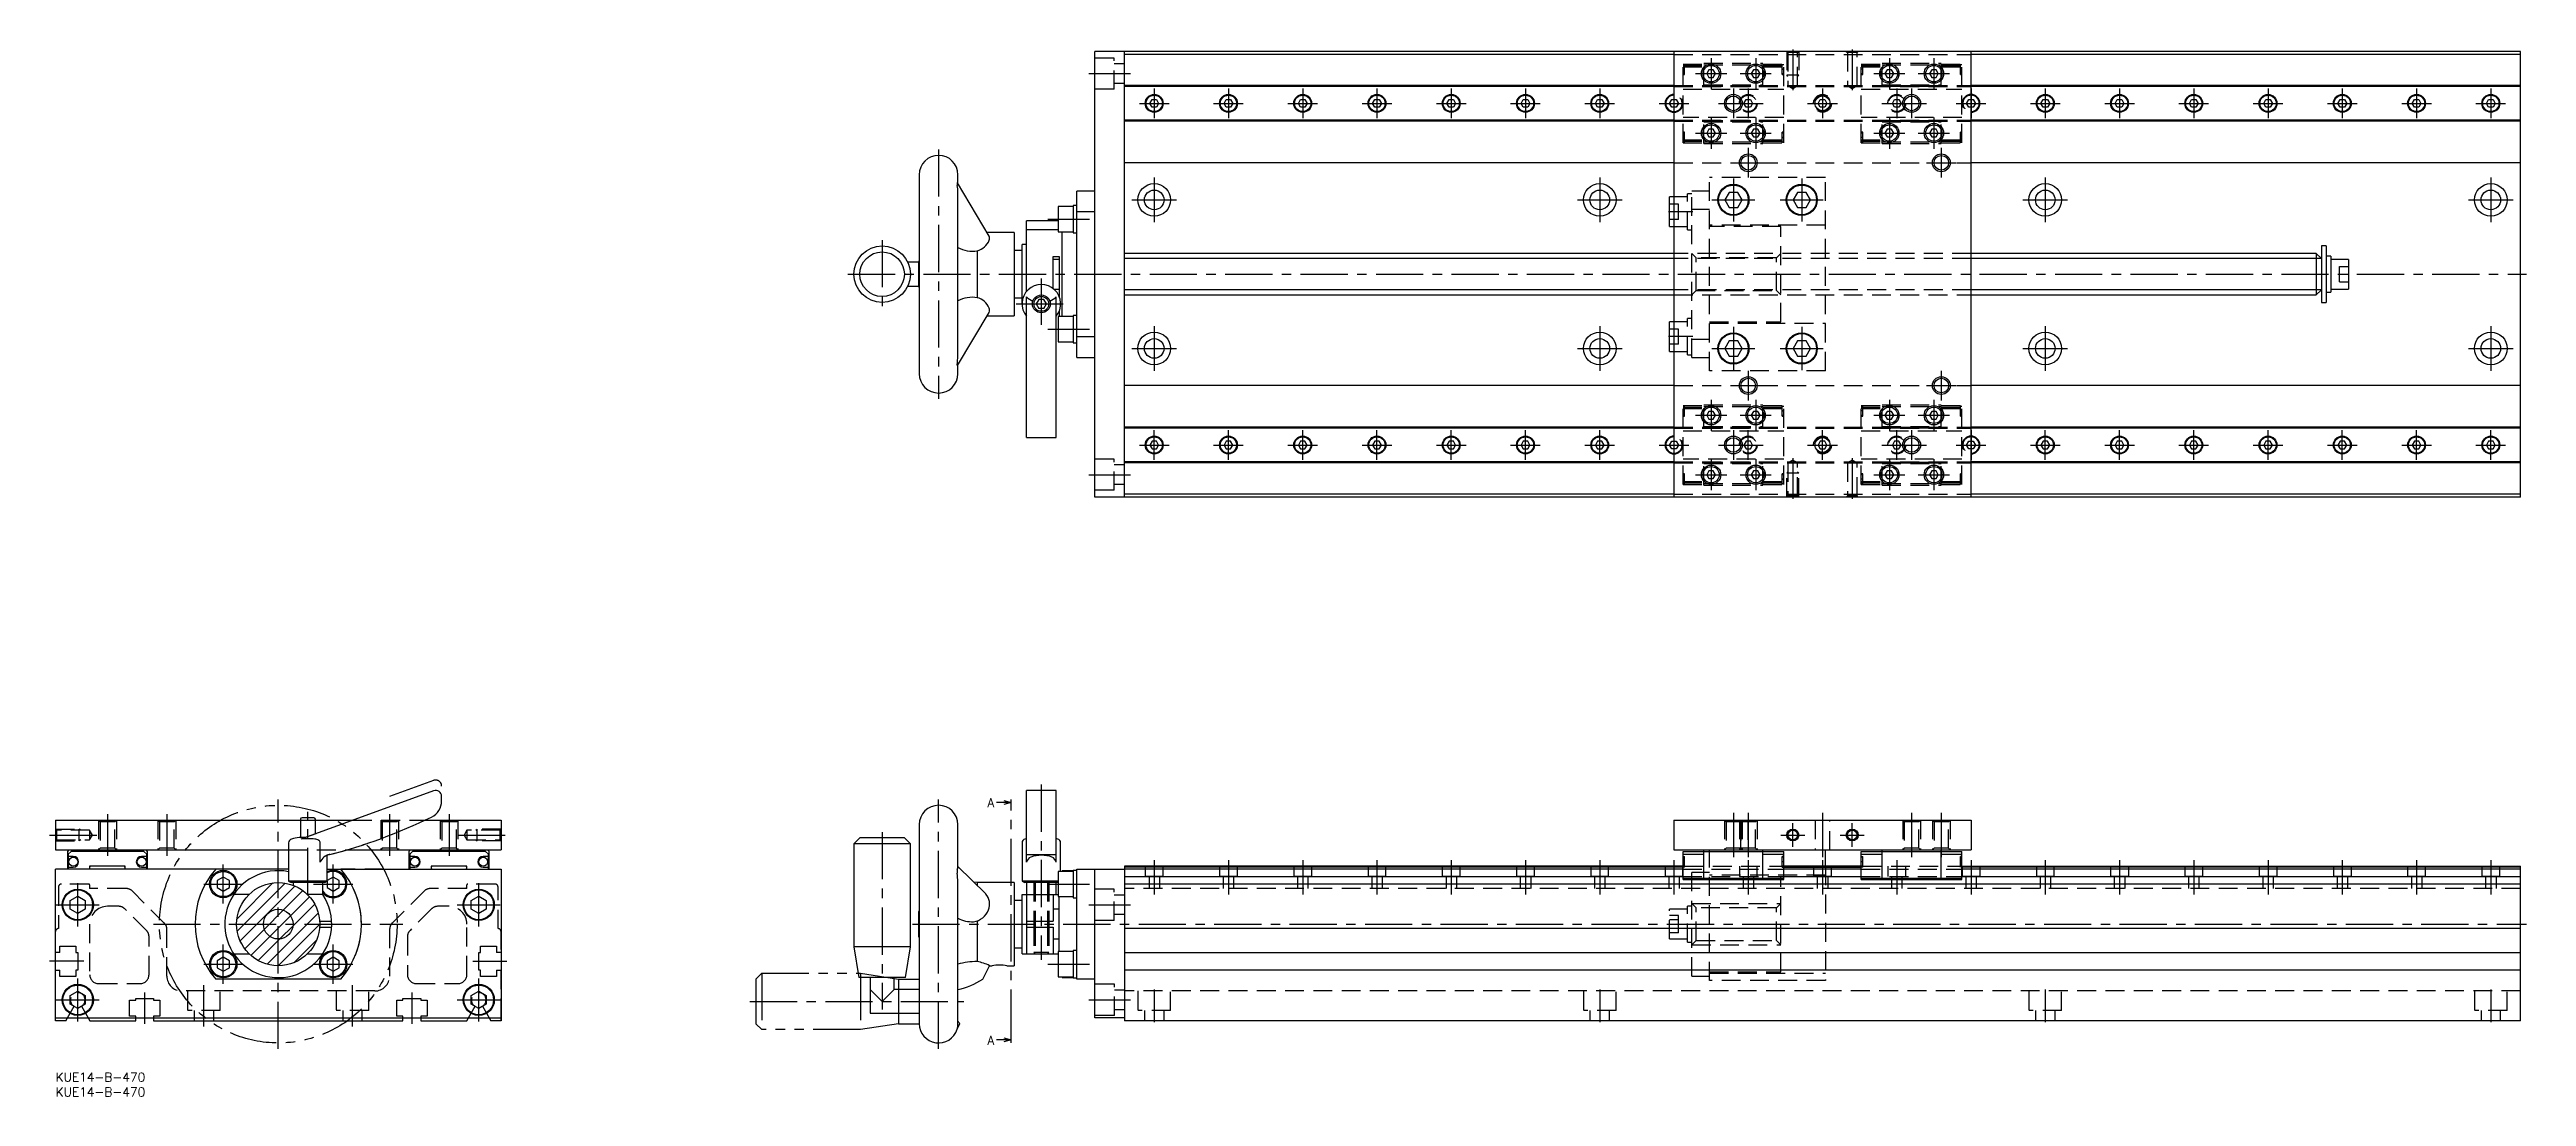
# Model space of a CAD drawing. Extents: x -2 to 832, y -8 to 344.
import ezdxf

# ---------------------------------------------------------------- set-up
doc = ezdxf.new("R2010")
doc.units = 0
doc.header["$LTSCALE"] = 0.5
for name, pattern in [('CENTER', [50.8, 31.75, -6.35, 6.35, -6.35]), ('DASHED', [19.05, 12.7, -6.35]), ('PHANTOM', [63.5, 31.75, -6.35, 6.35, -6.35, 6.35, -6.35])]:
    doc.linetypes.add(name, pattern=pattern)
for name, color, linetype in [('MSM_CENTER', 1, 'CENTER'), ('MSM_CONTINUOUS', 7, 'CONTINUOUS'), ('MSM_DASHED', 4, 'DASHED'), ('MSM_IMAGINARY', 6, 'PHANTOM'), ('MSM_NARROW', 5, 'CONTINUOUS'), ('MSM_PART_NUMBER', 7, 'CONTINUOUS')]:
    doc.layers.add(name, color=color, linetype=linetype)
doc.styles.get("Standard").update_dxf_attribs({"font": 'txt.shx', "height": 3, "bigfont": 'bigfont.shx'})

msp = doc.modelspace()

# ---------------------------------------------------------------- texts
at = {"layer": 'MSM_PART_NUMBER'}
for p in [(313.72, 89.35), (313.72, 9.42)]:
    msp.add_text('A', height=3, dxfattribs=at).set_placement(p)

# ---------------------------------------------------------------- blocks, each defined once
blk = doc.blocks.new('*U6')
at = {"layer": 'MSM_PART_NUMBER'}
blk.add_text('KUE14-B-470', height=3, dxfattribs=at).set_placement((0, -3))
blk = doc.blocks.new('*U7')
at = {"layer": 'MSM_PART_NUMBER'}
blk.add_text('KUE14-B-470', height=3, dxfattribs=at).set_placement((0, -8))

# ---------------------------------------------------------------- linework, layer by layer
at = {"layer": 'MSM_CENTER'}
for p, q in [((584.91, 344.4), (584.91, 330.72)), ((604.91, 344.4), (604.91, 330.72)), ((347.91, 336.28), (361.91, 336.28)), ((548.49, 337.78), (547.94, 337.78)), ((552.16, 336.28), (562.66, 336.28)), ((557.41, 341.53), (557.41, 331.03)), ((567.16, 336.28), (577.66, 336.28)), ((572.41, 341.53), (572.41, 331.03)), ((581.89, 337.78), (581.34, 337.78)), ((608.49, 337.78), (607.94, 337.78)), ((612.16, 336.28), (622.66, 336.28)), ((617.41, 341.53), (617.41, 331.03)), ((627.16, 336.28), (637.66, 336.28)), ((632.41, 341.53), (632.41, 331.03)), ((641.89, 337.78), (641.34, 337.78)), ((364.91, 326.28), (374.91, 326.28)), ((369.91, 331.28), (369.91, 321.28)), ((389.91, 326.28), (399.91, 326.28)), ((394.91, 331.28), (394.91, 321.28)), ((414.91, 326.28), (424.91, 326.28)), ((419.91, 331.28), (419.91, 321.28)), ((439.91, 326.28), (449.91, 326.28)), ((444.91, 331.28), (444.91, 321.28)), ((464.91, 326.28), (474.91, 326.28)), ((469.91, 331.28), (469.91, 321.28)), ((489.91, 326.28), (499.91, 326.28)), ((494.91, 331.28), (494.91, 321.28)), ((514.91, 326.28), (524.91, 326.28)), ((519.91, 331.28), (519.91, 321.28)), ((539.91, 326.28), (549.91, 326.28)), ((544.91, 331.28), (544.91, 321.28)), ((559.91, 326.28), (574.91, 326.28)), ((564.91, 331.28), (564.91, 321.28)), ((569.91, 331.28), (569.91, 321.28)), ((589.91, 326.28), (599.91, 326.28)), ((594.91, 331.28), (594.91, 321.28)), ((614.91, 326.28), (629.91, 326.28)), ((619.91, 331.28), (619.91, 321.28)), ((624.91, 331.28), (624.91, 321.28)), ((639.91, 326.28), (649.91, 326.28)), ((644.91, 331.28), (644.91, 321.28)), ((664.91, 326.28), (674.91, 326.28)), ((669.91, 331.28), (669.91, 321.28)), ((689.91, 326.28), (699.91, 326.28)), ((694.91, 331.28), (694.91, 321.28)), ((714.91, 326.28), (724.91, 326.28)), ((719.91, 331.28), (719.91, 321.28)), ((739.91, 326.28), (749.91, 326.28)), ((744.91, 331.28), (744.91, 321.28)), ((764.91, 326.28), (774.91, 326.28)), ((769.91, 331.28), (769.91, 321.28)), ((789.91, 326.28), (799.91, 326.28)), ((794.91, 331.28), (794.91, 321.28)), ((814.91, 326.28), (824.91, 326.28)), ((819.91, 331.28), (819.91, 321.28)), ((557.41, 321.53), (557.41, 311.03)), ((572.41, 321.53), (572.41, 311.03)), ((617.41, 321.53), (617.41, 311.03)), ((632.41, 321.53), (632.41, 311.03)), ((297.31, 310.78), (297.31, 226.78)), ((548.49, 314.78), (547.94, 314.78)), ((552.16, 316.28), (562.66, 316.28)), ((567.16, 316.28), (577.66, 316.28)), ((569.91, 311.28), (569.91, 301.28)), ((581.89, 314.78), (581.34, 314.78)), ((608.49, 314.78), (607.94, 314.78)), ((612.16, 316.28), (622.66, 316.28)), ((627.16, 316.28), (637.66, 316.28)), ((634.91, 311.28), (634.91, 301.28)), ((641.89, 314.78), (641.34, 314.78)), ((369.91, 301.28), (369.91, 286.28)), ((519.91, 301.28), (519.91, 286.28)), ((564.91, 306.28), (574.91, 306.28)), ((564.91, 301.03), (564.91, 286.53)), ((587.91, 301.03), (587.91, 286.53)), ((629.91, 306.28), (639.91, 306.28)), ((669.91, 301.28), (669.91, 286.28)), ((819.91, 301.28), (819.91, 286.28)), ((362.41, 293.78), (377.41, 293.78)), ((512.41, 293.78), (527.41, 293.78)), ((557.66, 293.78), (572.16, 293.78)), ((580.66, 293.78), (595.16, 293.78)), ((662.41, 293.78), (677.41, 293.78)), ((812.41, 293.78), (827.41, 293.78)), ((334.09, 287.28), (348.09, 287.28)), ((551.29, 289.78), (543.04, 289.78)), ((278.31, 280.28), (278.31, 257.28)), ((266.81, 268.78), (831.91, 268.78)), ((331.91, 267.28), (331.91, 251.78)), ((323.41, 258.78), (340.91, 258.78)), ((334.09, 250.28), (348.09, 250.28)), ((369.91, 251.28), (369.91, 236.28)), ((519.91, 251.28), (519.91, 236.28)), ((564.91, 251.03), (564.91, 236.53)), ((587.91, 251.03), (587.91, 236.53)), ((669.91, 251.28), (669.91, 236.28)), ((819.91, 251.28), (819.91, 236.28)), ((362.41, 243.78), (377.41, 243.78)), ((512.41, 243.78), (527.41, 243.78)), ((551.29, 247.78), (543.04, 247.78)), ((557.66, 243.78), (572.16, 243.78)), ((580.66, 243.78), (595.16, 243.78)), ((662.41, 243.78), (677.41, 243.78)), ((812.41, 243.78), (827.41, 243.78)), ((569.91, 236.28), (569.91, 226.28)), ((634.91, 236.28), (634.91, 226.28)), ((557.41, 226.53), (557.41, 216.03)), ((564.91, 231.28), (574.91, 231.28)), ((572.41, 226.53), (572.41, 216.03)), ((617.41, 226.53), (617.41, 216.03)), ((629.91, 231.28), (639.91, 231.28)), ((632.41, 226.53), (632.41, 216.03)), ((548.49, 222.78), (547.94, 222.78)), ((552.16, 221.28), (562.66, 221.28)), ((567.16, 221.28), (577.66, 221.28)), ((581.89, 222.78), (581.34, 222.78)), ((608.49, 222.78), (607.94, 222.78)), ((612.16, 221.28), (622.66, 221.28)), ((627.16, 221.28), (637.66, 221.28)), ((641.89, 222.78), (641.34, 222.78)), ((364.91, 211.28), (374.91, 211.28)), ((369.91, 206.28), (369.91, 216.28)), ((389.91, 211.28), (399.91, 211.28)), ((394.91, 206.28), (394.91, 216.28)), ((414.91, 211.28), (424.91, 211.28)), ((419.91, 206.28), (419.91, 216.28)), ((439.91, 211.28), (449.91, 211.28)), ((444.91, 206.28), (444.91, 216.28)), ((464.91, 211.28), (474.91, 211.28)), ((469.91, 206.28), (469.91, 216.28)), ((489.91, 211.28), (499.91, 211.28)), ((494.91, 206.28), (494.91, 216.28)), ((514.91, 211.28), (524.91, 211.28)), ((519.91, 206.28), (519.91, 216.28)), ((539.91, 211.28), (549.91, 211.28)), ((544.91, 216.28), (544.91, 206.28)), ((559.91, 211.28), (574.91, 211.28)), ((564.91, 216.28), (564.91, 206.28)), ((569.91, 206.28), (569.91, 216.28)), ((589.91, 211.28), (599.91, 211.28)), ((594.91, 206.28), (594.91, 216.28)), ((614.91, 211.28), (629.91, 211.28)), ((619.91, 206.28), (619.91, 216.28)), ((624.91, 216.28), (624.91, 206.28)), ((639.91, 211.28), (649.91, 211.28)), ((644.91, 216.28), (644.91, 206.28)), ((664.91, 211.28), (674.91, 211.28)), ((669.91, 206.28), (669.91, 216.28)), ((689.91, 211.28), (699.91, 211.28)), ((694.91, 206.28), (694.91, 216.28)), ((714.91, 211.28), (724.91, 211.28)), ((719.91, 206.28), (719.91, 216.28)), ((739.91, 211.28), (749.91, 211.28)), ((744.91, 206.28), (744.91, 216.28)), ((764.91, 211.28), (774.91, 211.28)), ((769.91, 206.28), (769.91, 216.28)), ((789.91, 211.28), (799.91, 211.28)), ((794.91, 206.28), (794.91, 216.28)), ((814.91, 211.28), (824.91, 211.28)), ((819.91, 206.28), (819.91, 216.28)), ((347.91, 201.28), (361.91, 201.28)), ((552.16, 201.28), (562.66, 201.28)), ((557.41, 206.53), (557.41, 196.03)), ((567.16, 201.28), (577.66, 201.28)), ((572.41, 206.53), (572.41, 196.03)), ((584.91, 206.83), (584.91, 193.15)), ((604.91, 206.83), (604.91, 193.15)), ((612.16, 201.28), (622.66, 201.28)), ((617.41, 206.53), (617.41, 196.03)), ((627.16, 201.28), (637.66, 201.28)), ((632.41, 206.53), (632.41, 196.03)), ((548.49, 199.78), (547.94, 199.78)), ((581.89, 199.78), (581.34, 199.78)), ((608.49, 199.78), (607.94, 199.78)), ((641.89, 199.78), (641.34, 199.78)), ((75, 8), (75, 92)), ((297.31, 8), (297.31, 92)), ((331.91, 97), (331.91, 38)), ((17.5, 87), (17.5, 73)), ((37.5, 87), (37.5, 73)), ((85, 59.8), (85, 87.8)), ((112.5, 87), (112.5, 73)), ((132.5, 87), (132.5, 73)), ((321.81, 12.08), (321.81, 90)), ((564.91, 87.5), (564.91, 72.5)), ((569.91, 87.5), (569.91, 72.5)), ((584.91, 76), (584.91, 84)), ((594.91, 87.5), (594.91, 72.5)), ((604.91, 76), (604.91, 84)), ((624.91, 87.5), (624.91, 72.5)), ((634.91, 87.5), (634.91, 72.5)), ((-2, 80), (14.44, 80)), ((135.56, 80), (152, 80)), ((278.31, 81), (278.31, 21.25)), ((580.91, 80), (588.91, 80)), ((600.91, 80), (608.91, 80)), ((56.5, 56.9), (56.5, 70.1)), ((93.5, 56.9), (93.5, 70.1)), ((369.91, 71.5), (369.91, 60)), ((394.91, 71.5), (394.91, 60)), ((419.91, 71.5), (419.91, 60)), ((444.91, 71.5), (444.91, 60)), ((469.91, 71.5), (469.91, 60)), ((494.91, 71.5), (494.91, 60)), ((519.91, 71.5), (519.91, 60)), ((544.91, 71.5), (544.91, 60)), ((548.49, 71), (547.94, 71)), ((569.91, 71.5), (569.91, 60)), ((581.89, 71), (581.34, 71)), ((594.91, 71.5), (594.91, 60)), ((608.49, 71), (607.94, 71)), ((619.91, 71.5), (619.91, 60)), ((641.89, 71), (641.34, 71)), ((644.91, 71.5), (644.91, 60)), ((669.91, 71.5), (669.91, 60)), ((694.91, 71.5), (694.91, 60)), ((719.91, 71.5), (719.91, 60)), ((744.91, 71.5), (744.91, 60)), ((769.91, 71.5), (769.91, 60)), ((794.91, 71.5), (794.91, 60)), ((819.91, 71.5), (819.91, 60)), ((7.5, 49.25), (7.5, 63.75)), ((49.9, 63.5), (63.1, 63.5)), ((86.9, 63.5), (100.1, 63.5)), ((142.5, 49.25), (142.5, 63.75)), ((334.09, 63.5), (348.09, 63.5)), ((0.25, 56.5), (14.75, 56.5)), ((135.25, 56.5), (149.75, 56.5)), ((347.91, 56.5), (361.91, 56.5)), ((33, 50), (117, 50)), ((56.5, 29.9), (56.5, 43.1)), ((93.5, 29.9), (93.5, 43.1)), ((288.51, 50), (831.91, 50)), ((9.5, 37.5), (-2, 37.5)), ((49.9, 36.5), (63.1, 36.5)), ((86.9, 36.5), (100.1, 36.5)), ((140.5, 37.5), (152, 37.5)), ((334.09, 36.5), (348.09, 36.5)), ((7.5, 17.25), (7.5, 31.75)), ((30, 27), (30, 16.5)), ((50, 15.5), (50, 29.5)), ((100, 15.5), (100, 29.5)), ((120, 27), (120, 16.5)), ((142.5, 17.25), (142.5, 31.75)), ((369.91, 28), (369.91, 17)), ((519.91, 28), (519.91, 17)), ((669.91, 28), (669.91, 17)), ((819.91, 28), (819.91, 17)), ((0.25, 24.5), (14.75, 24.5)), ((135.25, 24.5), (149.75, 24.5)), ((233.81, 24), (305.81, 24)), ((347.91, 24.5), (361.96, 24.5))]:
    msp.add_line(p, q, dxfattribs=at)
at = {"layer": 'MSM_CONTINUOUS'}
for p, q in [((359.91, 343.78), (349.91, 343.78)), ((349.91, 193.78), (349.91, 343.78)), ((359.91, 193.78), (359.91, 343.78)), ((359.91, 343.73), (359.96, 343.73)), ((544.91, 342.78), (359.91, 342.78)), ((829.91, 343.78), (359.96, 343.78)), ((359.96, 343.78), (359.96, 343.73)), ((544.91, 343.78), (544.91, 193.78)), ((644.91, 193.78), (644.91, 343.78)), ((829.91, 342.78), (644.91, 342.78)), ((829.91, 193.78), (829.91, 343.78)), ((556.67, 337.56), (555.94, 336.28)), ((555.94, 336.28), (556.67, 335)), ((558.15, 337.56), (556.67, 337.56)), ((556.67, 335), (558.15, 335)), ((558.89, 336.28), (558.15, 337.56)), ((558.15, 335), (558.89, 336.28)), ((571.67, 337.56), (570.94, 336.28)), ((570.94, 336.28), (571.67, 335)), ((573.15, 337.56), (571.67, 337.56)), ((571.67, 335), (573.15, 335)), ((573.89, 336.28), (573.15, 337.56)), ((573.15, 335), (573.89, 336.28)), ((616.67, 337.56), (615.94, 336.28)), ((615.94, 336.28), (616.67, 335)), ((618.15, 337.56), (616.67, 337.56)), ((616.67, 335), (618.15, 335)), ((618.89, 336.28), (618.15, 337.56)), ((618.15, 335), (618.89, 336.28)), ((631.67, 337.56), (630.94, 336.28)), ((630.94, 336.28), (631.67, 335)), ((633.15, 337.56), (631.67, 337.56)), ((631.67, 335), (633.15, 335)), ((633.89, 336.28), (633.15, 337.56)), ((633.15, 335), (633.89, 336.28)), ((544.91, 332.28), (359.91, 332.28)), ((544.91, 331.98), (359.91, 331.98)), ((368.44, 326.28), (369.17, 327.56)), ((369.17, 325), (368.44, 326.28)), ((369.17, 327.56), (370.65, 327.56)), ((370.65, 327.56), (371.39, 326.28)), ((371.39, 326.28), (370.65, 325)), ((393.44, 326.28), (394.17, 327.56)), ((394.17, 325), (393.44, 326.28)), ((394.17, 327.56), (395.65, 327.56)), ((395.65, 327.56), (396.39, 326.28)), ((396.39, 326.28), (395.65, 325)), ((418.44, 326.28), (419.17, 327.56)), ((419.17, 325), (418.44, 326.28)), ((419.17, 327.56), (420.65, 327.56)), ((420.65, 327.56), (421.39, 326.28)), ((421.39, 326.28), (420.65, 325)), ((443.44, 326.28), (444.17, 327.56)), ((444.17, 325), (443.44, 326.28)), ((444.17, 327.56), (445.65, 327.56)), ((445.65, 327.56), (446.39, 326.28)), ((446.39, 326.28), (445.65, 325)), ((468.44, 326.28), (469.17, 327.56)), ((469.17, 325), (468.44, 326.28)), ((469.17, 327.56), (470.65, 327.56)), ((470.65, 327.56), (471.39, 326.28)), ((471.39, 326.28), (470.65, 325)), ((493.44, 326.28), (494.17, 327.56)), ((494.17, 325), (493.44, 326.28)), ((494.17, 327.56), (495.65, 327.56)), ((495.65, 327.56), (496.39, 326.28)), ((496.39, 326.28), (495.65, 325)), ((518.44, 326.28), (519.17, 327.56)), ((519.17, 325), (518.44, 326.28)), ((519.17, 327.56), (520.65, 327.56)), ((520.65, 327.56), (521.39, 326.28)), ((521.39, 326.28), (520.65, 325)), ((543.44, 326.28), (544.17, 327.56)), ((544.17, 325), (543.44, 326.28)), ((544.17, 327.56), (544.91, 327.56)), ((593.44, 326.28), (594.17, 327.56)), ((594.17, 325), (593.44, 326.28)), ((594.17, 327.56), (595.65, 327.56)), ((595.65, 327.56), (596.39, 326.28)), ((596.39, 326.28), (595.65, 325)), ((829.91, 332.28), (644.91, 332.28)), ((829.86, 331.98), (644.91, 331.98)), ((644.91, 327.56), (645.65, 327.56)), ((645.65, 327.56), (646.39, 326.28)), ((646.39, 326.28), (645.65, 325)), ((668.44, 326.28), (669.17, 327.56)), ((669.17, 325), (668.44, 326.28)), ((669.17, 327.56), (670.65, 327.56)), ((670.65, 327.56), (671.39, 326.28)), ((671.39, 326.28), (670.65, 325)), ((693.44, 326.28), (694.17, 327.56)), ((694.17, 325), (693.44, 326.28)), ((694.17, 327.56), (695.65, 327.56)), ((695.65, 327.56), (696.39, 326.28)), ((696.39, 326.28), (695.65, 325)), ((718.44, 326.28), (719.17, 327.56)), ((719.17, 325), (718.44, 326.28)), ((719.17, 327.56), (720.65, 327.56)), ((720.65, 327.56), (721.39, 326.28)), ((721.39, 326.28), (720.65, 325)), ((743.44, 326.28), (744.17, 327.56)), ((744.17, 325), (743.44, 326.28)), ((744.17, 327.56), (745.65, 327.56)), ((745.65, 327.56), (746.39, 326.28)), ((746.39, 326.28), (745.65, 325)), ((768.44, 326.28), (769.17, 327.56)), ((769.17, 325), (768.44, 326.28)), ((769.17, 327.56), (770.65, 327.56)), ((770.65, 327.56), (771.39, 326.28)), ((771.39, 326.28), (770.65, 325)), ((793.44, 326.28), (794.17, 327.56)), ((794.17, 325), (793.44, 326.28)), ((794.17, 327.56), (795.65, 327.56)), ((795.65, 327.56), (796.39, 326.28)), ((796.39, 326.28), (795.65, 325)), ((818.44, 326.28), (819.17, 327.56)), ((819.17, 325), (818.44, 326.28)), ((819.17, 327.56), (820.65, 327.56)), ((820.65, 327.56), (821.39, 326.28)), ((821.39, 326.28), (820.65, 325)), ((829.86, 320.28), (829.86, 332.28)), ((544.91, 320.58), (359.91, 320.58)), ((544.91, 320.28), (359.91, 320.28)), ((370.65, 325), (369.17, 325)), ((395.65, 325), (394.17, 325)), ((420.65, 325), (419.17, 325)), ((445.65, 325), (444.17, 325)), ((470.65, 325), (469.17, 325)), ((495.65, 325), (494.17, 325)), ((520.65, 325), (519.17, 325)), ((544.91, 325), (544.17, 325)), ((556.67, 317.56), (555.94, 316.28)), ((558.15, 317.56), (556.67, 317.56)), ((558.89, 316.28), (558.15, 317.56)), ((571.67, 317.56), (570.94, 316.28)), ((573.15, 317.56), (571.67, 317.56)), ((573.89, 316.28), (573.15, 317.56)), ((595.65, 325), (594.17, 325)), ((616.67, 317.56), (615.94, 316.28)), ((618.15, 317.56), (616.67, 317.56)), ((618.89, 316.28), (618.15, 317.56)), ((631.67, 317.56), (630.94, 316.28)), ((633.15, 317.56), (631.67, 317.56)), ((633.89, 316.28), (633.15, 317.56)), ((645.65, 325), (644.91, 325)), ((829.86, 320.58), (644.91, 320.58)), ((829.86, 320.28), (644.91, 320.28)), ((670.65, 325), (669.17, 325)), ((695.65, 325), (694.17, 325)), ((720.65, 325), (719.17, 325)), ((745.65, 325), (744.17, 325)), ((770.65, 325), (769.17, 325)), ((795.65, 325), (794.17, 325)), ((820.65, 325), (819.17, 325)), ((555.94, 316.28), (556.67, 315)), ((556.67, 315), (558.15, 315)), ((558.15, 315), (558.89, 316.28)), ((570.94, 316.28), (571.67, 315)), ((571.67, 315), (573.15, 315)), ((573.15, 315), (573.89, 316.28)), ((615.94, 316.28), (616.67, 315)), ((616.67, 315), (618.15, 315)), ((618.15, 315), (618.89, 316.28)), ((630.94, 316.28), (631.67, 315)), ((631.67, 315), (633.15, 315)), ((633.15, 315), (633.89, 316.28)), ((290.81, 302.28), (290.81, 235.28)), ((303.81, 299.37), (303.81, 302.28)), ((544.91, 306.28), (359.91, 306.28)), ((829.91, 306.28), (644.91, 306.28)), ((314.31, 281.63), (303.72, 299.53)), ((303.81, 241.3), (303.81, 296.24)), ((342.61, 291.88), (342.61, 282.68)), ((343.91, 291.88), (342.61, 291.88)), ((343.91, 240.78), (343.91, 296.78)), ((349.91, 296.78), (343.91, 296.78)), ((543.41, 284.78), (543.41, 294.78)), ((544.91, 294.78), (543.41, 294.78)), ((563.45, 296.32), (561.98, 293.78)), ((561.98, 293.78), (563.45, 291.24)), ((566.38, 296.32), (563.45, 296.32)), ((567.85, 293.78), (566.38, 296.32)), ((566.38, 291.24), (567.85, 293.78)), ((586.45, 296.32), (584.98, 293.78)), ((584.98, 293.78), (586.45, 291.24)), ((589.38, 296.32), (586.45, 296.32)), ((590.85, 293.78), (589.38, 296.32)), ((589.38, 291.24), (590.85, 293.78)), ((326.91, 262.93), (326.91, 286.78)), ((337.61, 286.78), (326.91, 286.78)), ((337.61, 283.74), (326.91, 283.74)), ((337.61, 291.53), (337.61, 283.03)), ((342.61, 291.53), (337.61, 291.53)), ((349.91, 289.79), (343.91, 289.79)), ((543.41, 284.78), (544.91, 284.78)), ((563.45, 291.24), (566.38, 291.24)), ((586.45, 291.24), (589.38, 291.24)), ((310.31, 276.67), (310.31, 260.88)), ((322.81, 282.78), (313.63, 282.78)), ((322.81, 282.78), (322.81, 254.78)), ((325.41, 276.78), (322.81, 276.78)), ((325.41, 258.78), (325.41, 278.78)), ((326.91, 278.78), (325.41, 278.78)), ((337.61, 283.03), (342.61, 283.03)), ((338.91, 254.53), (338.91, 283.03)), ((342.61, 282.68), (343.91, 282.68)), ((544.91, 275.78), (359.91, 275.78)), ((761.16, 275.78), (644.91, 275.78)), ((762.91, 274.03), (761.16, 275.78)), ((761.16, 275.78), (761.16, 261.78)), ((762.91, 278.28), (762.91, 259.28)), ((764.51, 278.28), (762.91, 278.28)), ((764.51, 278.28), (764.51, 259.28)), ((290.51, 272.78), (286.93, 272.78)), ((290.51, 273.03), (290.51, 264.53)), ((290.81, 273.03), (290.51, 273.03)), ((335.91, 263.9), (335.91, 274.78)), ((335.91, 274.78), (337.91, 274.78)), ((337.91, 273.78), (335.91, 273.78)), ((337.91, 274.78), (337.91, 261.28)), ((766.01, 274.88), (764.51, 274.88)), ((766.01, 274.88), (766.01, 262.68)), ((772.01, 273.78), (766.01, 273.78)), ((772.01, 273.78), (772.01, 263.78)), ((286.93, 264.78), (290.51, 264.78)), ((290.51, 264.53), (290.81, 264.53)), ((322.81, 260.78), (325.41, 260.78)), ((326.91, 213.78), (326.91, 261.11)), ((331.05, 260.28), (330.18, 258.78)), ((330.18, 258.78), (331.05, 257.28)), ((332.78, 260.28), (331.05, 260.28)), ((333.65, 258.78), (332.78, 260.28)), ((332.78, 257.28), (333.65, 258.78)), ((336.07, 263.78), (337.91, 263.78)), ((336.91, 213.78), (336.91, 261.11)), ((359.91, 261.78), (544.91, 261.78)), ((644.91, 261.78), (761.16, 261.78)), ((761.16, 261.78), (762.91, 263.53)), ((762.91, 259.28), (764.51, 259.28)), ((764.51, 262.68), (766.01, 262.68)), ((766.01, 263.78), (772.01, 263.78)), ((303.72, 238.02), (314.31, 255.92)), ((313.63, 254.78), (322.81, 254.78)), ((332.78, 257.28), (331.05, 257.28)), ((337.61, 254.53), (337.61, 246.03)), ((342.61, 254.53), (337.61, 254.53)), ((337.91, 256.28), (337.91, 254.53)), ((342.61, 254.88), (342.61, 245.68)), ((343.91, 254.88), (342.61, 254.88)), ((544.91, 252.78), (543.41, 252.78)), ((543.41, 242.78), (543.41, 252.78)), ((337.61, 246.03), (342.61, 246.03)), ((342.61, 245.68), (343.91, 245.68)), ((343.91, 247.76), (349.91, 247.76)), ((543.41, 242.78), (544.91, 242.78)), ((563.45, 246.32), (561.98, 243.78)), ((561.98, 243.78), (563.45, 241.24)), ((566.38, 246.32), (563.45, 246.32)), ((567.85, 243.78), (566.38, 246.32)), ((566.38, 241.24), (567.85, 243.78)), ((586.45, 246.32), (584.98, 243.78)), ((584.98, 243.78), (586.45, 241.24)), ((589.38, 246.32), (586.45, 246.32)), ((590.85, 243.78), (589.38, 246.32)), ((589.38, 241.24), (590.85, 243.78)), ((303.81, 235.28), (303.81, 238.18)), ((343.91, 240.78), (349.91, 240.78)), ((563.45, 241.24), (566.38, 241.24)), ((586.45, 241.24), (589.38, 241.24)), ((544.91, 231.28), (359.91, 231.28)), ((829.91, 231.28), (644.91, 231.28)), ((544.91, 217.28), (359.91, 217.28)), ((544.91, 216.98), (359.91, 216.98)), ((556.67, 222.56), (555.94, 221.28)), ((555.94, 221.28), (556.67, 220)), ((558.15, 222.56), (556.67, 222.56)), ((556.67, 220), (558.15, 220)), ((558.89, 221.28), (558.15, 222.56)), ((558.15, 220), (558.89, 221.28)), ((571.67, 222.56), (570.94, 221.28)), ((570.94, 221.28), (571.67, 220)), ((573.15, 222.56), (571.67, 222.56)), ((571.67, 220), (573.15, 220)), ((573.89, 221.28), (573.15, 222.56)), ((573.15, 220), (573.89, 221.28)), ((616.67, 222.56), (615.94, 221.28)), ((615.94, 221.28), (616.67, 220)), ((618.15, 222.56), (616.67, 222.56)), ((616.67, 220), (618.15, 220)), ((618.89, 221.28), (618.15, 222.56)), ((618.15, 220), (618.89, 221.28)), ((631.67, 222.56), (630.94, 221.28)), ((630.94, 221.28), (631.67, 220)), ((633.15, 222.56), (631.67, 222.56)), ((631.67, 220), (633.15, 220)), ((633.89, 221.28), (633.15, 222.56)), ((633.15, 220), (633.89, 221.28)), ((829.86, 217.28), (644.91, 217.28)), ((829.86, 216.98), (644.91, 216.98)), ((829.86, 205.28), (829.86, 217.28)), ((326.91, 213.78), (336.91, 213.78)), ((369.17, 212.56), (368.44, 211.28)), ((368.44, 211.28), (369.17, 210)), ((370.65, 212.56), (369.17, 212.56)), ((369.17, 210), (370.65, 210)), ((371.39, 211.28), (370.65, 212.56)), ((370.65, 210), (371.39, 211.28)), ((394.17, 212.56), (393.44, 211.28)), ((393.44, 211.28), (394.17, 210)), ((395.65, 212.56), (394.17, 212.56)), ((394.17, 210), (395.65, 210)), ((396.39, 211.28), (395.65, 212.56)), ((395.65, 210), (396.39, 211.28)), ((419.17, 212.56), (418.44, 211.28)), ((418.44, 211.28), (419.17, 210)), ((420.65, 212.56), (419.17, 212.56)), ((419.17, 210), (420.65, 210)), ((421.39, 211.28), (420.65, 212.56)), ((420.65, 210), (421.39, 211.28)), ((444.17, 212.56), (443.44, 211.28)), ((443.44, 211.28), (444.17, 210)), ((445.65, 212.56), (444.17, 212.56)), ((444.17, 210), (445.65, 210)), ((446.39, 211.28), (445.65, 212.56)), ((445.65, 210), (446.39, 211.28)), ((469.17, 212.56), (468.44, 211.28)), ((468.44, 211.28), (469.17, 210)), ((470.65, 212.56), (469.17, 212.56)), ((469.17, 210), (470.65, 210)), ((471.39, 211.28), (470.65, 212.56)), ((470.65, 210), (471.39, 211.28)), ((494.17, 212.56), (493.44, 211.28)), ((493.44, 211.28), (494.17, 210)), ((495.65, 212.56), (494.17, 212.56)), ((494.17, 210), (495.65, 210)), ((496.39, 211.28), (495.65, 212.56)), ((495.65, 210), (496.39, 211.28)), ((519.17, 212.56), (518.44, 211.28)), ((518.44, 211.28), (519.17, 210)), ((520.65, 212.56), (519.17, 212.56)), ((519.17, 210), (520.65, 210)), ((521.39, 211.28), (520.65, 212.56)), ((520.65, 210), (521.39, 211.28)), ((543.44, 211.28), (544.17, 212.56)), ((544.17, 210), (543.44, 211.28)), ((544.17, 212.56), (544.91, 212.56)), ((544.91, 210), (544.17, 210)), ((594.17, 212.56), (593.44, 211.28)), ((593.44, 211.28), (594.17, 210)), ((595.65, 212.56), (594.17, 212.56)), ((594.17, 210), (595.65, 210)), ((596.39, 211.28), (595.65, 212.56)), ((595.65, 210), (596.39, 211.28)), ((644.91, 212.56), (645.65, 212.56)), ((645.65, 210), (644.91, 210)), ((645.65, 212.56), (646.39, 211.28)), ((646.39, 211.28), (645.65, 210)), ((669.17, 212.56), (668.44, 211.28)), ((668.44, 211.28), (669.17, 210)), ((670.65, 212.56), (669.17, 212.56)), ((669.17, 210), (670.65, 210)), ((671.39, 211.28), (670.65, 212.56)), ((670.65, 210), (671.39, 211.28)), ((694.17, 212.56), (693.44, 211.28)), ((693.44, 211.28), (694.17, 210)), ((695.65, 212.56), (694.17, 212.56)), ((694.17, 210), (695.65, 210)), ((696.39, 211.28), (695.65, 212.56)), ((695.65, 210), (696.39, 211.28)), ((719.17, 212.56), (718.44, 211.28)), ((718.44, 211.28), (719.17, 210)), ((720.65, 212.56), (719.17, 212.56)), ((719.17, 210), (720.65, 210)), ((721.39, 211.28), (720.65, 212.56)), ((720.65, 210), (721.39, 211.28)), ((744.17, 212.56), (743.44, 211.28)), ((743.44, 211.28), (744.17, 210)), ((745.65, 212.56), (744.17, 212.56)), ((744.17, 210), (745.65, 210)), ((746.39, 211.28), (745.65, 212.56)), ((745.65, 210), (746.39, 211.28)), ((769.17, 212.56), (768.44, 211.28)), ((768.44, 211.28), (769.17, 210)), ((770.65, 212.56), (769.17, 212.56)), ((769.17, 210), (770.65, 210)), ((771.39, 211.28), (770.65, 212.56)), ((770.65, 210), (771.39, 211.28)), ((794.17, 212.56), (793.44, 211.28)), ((793.44, 211.28), (794.17, 210)), ((795.65, 212.56), (794.17, 212.56)), ((794.17, 210), (795.65, 210)), ((796.39, 211.28), (795.65, 212.56)), ((795.65, 210), (796.39, 211.28)), ((819.17, 212.56), (818.44, 211.28)), ((818.44, 211.28), (819.17, 210)), ((820.65, 212.56), (819.17, 212.56)), ((819.17, 210), (820.65, 210)), ((821.39, 211.28), (820.65, 212.56)), ((820.65, 210), (821.39, 211.28)), ((544.91, 205.58), (359.91, 205.58)), ((544.91, 205.28), (359.91, 205.28)), ((556.67, 202.56), (555.94, 201.28)), ((555.94, 201.28), (556.67, 200)), ((558.15, 202.56), (556.67, 202.56)), ((558.89, 201.28), (558.15, 202.56)), ((558.15, 200), (558.89, 201.28)), ((571.67, 202.56), (570.94, 201.28)), ((570.94, 201.28), (571.67, 200)), ((573.15, 202.56), (571.67, 202.56)), ((573.89, 201.28), (573.15, 202.56)), ((573.15, 200), (573.89, 201.28)), ((616.67, 202.56), (615.94, 201.28)), ((615.94, 201.28), (616.67, 200)), ((618.15, 202.56), (616.67, 202.56)), ((618.89, 201.28), (618.15, 202.56)), ((618.15, 200), (618.89, 201.28)), ((631.67, 202.56), (630.94, 201.28)), ((630.94, 201.28), (631.67, 200)), ((633.15, 202.56), (631.67, 202.56)), ((633.89, 201.28), (633.15, 202.56)), ((633.15, 200), (633.89, 201.28)), ((829.86, 205.58), (644.91, 205.58)), ((829.91, 205.28), (644.91, 205.28)), ((359.91, 193.78), (349.91, 193.78)), ((544.91, 194.78), (359.91, 194.78)), ((359.96, 193.83), (359.91, 193.83)), ((359.96, 193.83), (359.96, 193.78)), ((829.91, 193.78), (359.96, 193.78)), ((556.67, 200), (558.15, 200)), ((571.67, 200), (573.15, 200)), ((616.67, 200), (618.15, 200)), ((631.67, 200), (633.15, 200)), ((829.91, 194.78), (644.91, 194.78)), ((127.32, 94.88), (82.66, 78.63)), ((130, 91.45), (130, 93)), ((326.91, 70.86), (326.91, 95)), ((336.91, 95), (326.91, 95)), ((336.91, 70.86), (336.91, 95)), ((0, 85), (82.5, 85)), ((0, 85), (0, 75)), ((82.5, 85.3), (82.5, 79.12)), ((87, 85.8), (83, 85.8)), ((87.5, 80.39), (87.5, 85.3)), ((87.5, 85), (100.18, 85)), ((124.42, 85), (150, 85)), ((150, 85), (150, 75)), ((290.81, 83.5), (290.81, 16.5)), ((303.81, 69.17), (303.81, 83.5)), ((544.91, 85), (544.91, 75)), ((544.91, 85), (644.91, 85)), ((644.91, 85), (644.91, 75)), ((78.5, 77.37), (78.5, 64.5)), ((84.03, 79.12), (82, 79.12)), ((89.15, 70.86), (89.15, 77.37)), ((270.81, 79), (268.81, 77)), ((287.81, 77), (268.81, 77)), ((268.81, 77), (268.81, 42.33)), ((285.81, 79), (270.81, 79)), ((287.81, 77), (285.81, 79)), ((287.81, 42.33), (287.81, 77)), ((325.41, 77.37), (325.41, 64.5)), ((338.41, 67.75), (338.41, 77.37)), ((0, 75), (78.5, 75)), ((0, 17.5), (0, 68.5)), ((78.5, 68.5), (0, 68.5)), ((4.5, 75), (4, 74.5)), ((4, 74.5), (4, 68.5)), ((5.25, 74.5), (4.25, 73.5)), ((4.25, 73.5), (4.25, 68.5)), ((6, 72.8), (4.25, 72.8)), ((4.25, 69.2), (6, 69.2)), ((29.75, 74.5), (5.25, 74.5)), ((11.75, 74.5), (11.25, 75)), ((23.5, 69.5), (11.5, 69.5)), ((11.8, 69.5), (11.5, 69.2)), ((11.5, 69.5), (11.5, 68.55)), ((23.5, 69.2), (23.2, 69.5)), ((23.75, 75), (23.25, 74.5)), ((23.5, 68.55), (23.5, 69.5)), ((30.75, 72.8), (29, 72.8)), ((29, 69.2), (30.75, 69.2)), ((30.75, 73.5), (29.75, 74.5)), ((31, 74.5), (30.5, 75)), ((30.75, 68.5), (30.75, 73.5)), ((31, 68.5), (31, 74.5)), ((91.5, 64.5), (91.5, 73.2)), ((91.5, 68.5), (150, 68.5)), ((98.09, 75), (150, 75)), ((119.5, 75), (119, 74.5)), ((119, 74.5), (119, 68.5)), ((120.25, 74.5), (119.25, 73.5)), ((119.25, 73.5), (119.25, 68.5)), ((121, 72.8), (119.25, 72.8)), ((119.25, 69.2), (121, 69.2)), ((144.75, 74.5), (120.25, 74.5)), ((126.75, 74.5), (126.25, 75)), ((138.5, 69.5), (126.5, 69.5)), ((126.8, 69.5), (126.5, 69.2)), ((126.5, 69.5), (126.5, 68.55)), ((138.5, 69.2), (138.2, 69.5)), ((138.75, 75), (138.25, 74.5)), ((138.5, 68.55), (138.5, 69.5)), ((145.75, 72.8), (144, 72.8)), ((144, 69.2), (145.75, 69.2)), ((145.75, 73.5), (144.75, 74.5)), ((146, 74.5), (145.5, 75)), ((145.75, 68.5), (145.75, 73.5)), ((146, 68.5), (146, 74.5)), ((150, 68.5), (150, 17.5)), ((313.24, 60.15), (303.81, 69.35)), ((326.91, 73.42), (336.91, 73.42)), ((342.61, 67.75), (337.61, 67.75)), ((337.61, 67.75), (337.61, 59.25)), ((338.91, 67.75), (338.91, 68)), ((342.61, 68), (338.91, 68)), ((343.91, 68.1), (342.61, 68.1)), ((342.61, 68.1), (342.61, 58.9)), ((343.91, 31.5), (343.91, 68.5)), ((343.91, 68.5), (359.91, 68.5)), ((349.91, 18.5), (349.91, 68.5)), ((548.46, 69.5), (359.91, 69.5)), ((359.91, 69.5), (359.91, 17.5)), ((548.46, 69.2), (359.91, 69.2)), ((547.96, 68.55), (359.91, 68.55)), ((544.91, 75), (644.91, 75)), ((547.96, 74.5), (581.86, 74.5)), ((547.96, 65), (547.96, 74.5)), ((547.96, 73.5), (554.96, 73.5)), ((547.96, 72.8), (548.46, 72.8)), ((548.46, 72.5), (547.96, 72.5)), ((548.46, 69.2), (547.96, 69.2)), ((548.46, 69.2), (548.46, 72.8)), ((554.96, 65), (554.96, 75)), ((574.86, 65), (574.86, 75)), ((574.86, 73.5), (581.86, 73.5)), ((581.36, 69.2), (581.36, 72.8)), ((581.86, 72.8), (581.36, 72.8)), ((581.86, 72.5), (581.36, 72.5)), ((608.46, 69.5), (581.36, 69.5)), ((581.36, 69.2), (607.96, 69.2)), ((581.36, 69.2), (581.86, 69.2)), ((581.86, 65), (581.86, 74.5)), ((607.96, 68.55), (581.86, 68.55)), ((595.91, 69.5), (595.91, 75)), ((607.96, 65), (607.96, 74.5)), ((607.96, 74.5), (641.86, 74.5)), ((607.96, 73.5), (614.96, 73.5)), ((607.96, 72.8), (608.46, 72.8)), ((608.46, 72.5), (607.96, 72.5)), ((608.46, 69.2), (607.96, 69.2)), ((608.46, 69.2), (608.46, 72.8)), ((614.96, 65), (614.96, 75)), ((634.86, 65), (634.86, 75)), ((634.86, 73.5), (641.86, 73.5)), ((641.86, 72.8), (641.36, 72.8)), ((641.36, 69.2), (641.36, 72.8)), ((641.86, 72.5), (641.36, 72.5)), ((641.36, 69.5), (829.86, 69.5)), ((641.86, 65), (641.86, 74.5)), ((829.86, 69.2), (641.86, 69.2)), ((829.86, 68.55), (641.86, 68.55)), ((829.86, 63.5), (829.86, 69.5)), ((4.96, 57.97), (7.5, 59.43)), ((7.5, 59.43), (10.04, 57.97)), ((56.5, 65.86), (54.46, 64.68)), ((54.46, 64.68), (54.46, 62.32)), ((54.46, 62.32), (56.5, 61.14)), ((58.54, 64.68), (56.5, 65.86)), ((56.5, 61.14), (58.54, 62.32)), ((58.54, 62.32), (58.54, 64.68)), ((65.2, 60), (60.03, 60)), ((78.5, 64.5), (79.37, 64)), ((91.5, 64.5), (78.5, 64.5)), ((90.63, 64), (79.37, 64)), ((80, 64), (80, 63.08)), ((89.97, 60), (84.8, 60)), ((90, 60), (90, 64)), ((90.63, 64), (91.5, 64.5)), ((91.46, 64.48), (91.46, 62.32)), ((91.46, 62.32), (93.5, 61.14)), ((93.5, 65.86), (91.5, 64.7)), ((95.54, 64.68), (93.5, 65.86)), ((93.5, 61.14), (95.54, 62.32)), ((95.54, 62.32), (95.54, 64.68)), ((139.96, 57.97), (142.5, 59.43)), ((142.5, 59.43), (145.04, 57.97)), ((303.81, 16.62), (303.81, 64.2)), ((310.31, 64), (309.19, 64.1)), ((322.81, 64), (310.31, 64)), ((310.31, 64), (310.31, 63.01)), ((322.81, 64), (322.81, 36)), ((337.61, 64.5), (325.41, 64.5)), ((325.41, 64.5), (326.28, 64)), ((325.41, 60), (337.61, 60)), ((325.41, 40), (325.41, 60)), ((337.55, 64), (326.28, 64)), ((326.91, 64), (326.91, 40)), ((335.91, 60), (335.91, 51)), ((336.91, 60), (336.91, 64)), ((337.55, 64), (337.61, 64.04)), ((337.61, 59.25), (342.61, 59.25)), ((337.91, 40.75), (337.91, 59.25)), ((342.61, 58.9), (343.91, 58.9)), ((547.96, 65.95), (359.91, 65.95)), ((829.91, 63.5), (359.91, 63.5)), ((547.96, 65.5), (581.86, 65.5)), ((547.96, 65), (581.86, 65)), ((607.96, 65.95), (581.86, 65.95)), ((607.96, 65.5), (641.86, 65.5)), ((607.96, 65), (641.86, 65)), ((829.86, 65.95), (641.86, 65.95)), ((829.91, 17.5), (829.91, 63.5)), ((4.96, 55.03), (4.96, 57.97)), ((7.5, 53.57), (4.96, 55.03)), ((10.04, 55.03), (7.5, 53.57)), ((10.04, 57.97), (10.04, 55.03)), ((88.96, 51), (92.97, 51)), ((139.96, 55.03), (139.96, 57.97)), ((142.5, 53.57), (139.96, 55.03)), ((145.04, 55.03), (142.5, 53.57)), ((145.04, 57.97), (145.04, 55.03)), ((290.81, 54.25), (290.51, 54.25)), ((290.51, 54.25), (290.51, 45.75)), ((310.31, 51.06), (310.31, 37.38)), ((325.41, 58), (322.81, 58)), ((326.91, 51), (335.91, 51)), ((329.41, 51), (329.41, 49)), ((329.41, 51), (329.41, 49)), ((334.41, 49), (334.41, 51)), ((334.41, 51), (334.41, 49)), ((337.91, 55), (335.91, 55)), ((88.96, 49), (92.97, 49)), ((287.81, 42.33), (268.81, 42.33)), ((268.81, 42.33), (270.43, 32)), ((286.2, 32), (287.81, 42.33)), ((290.51, 45.75), (290.81, 45.75)), ((322.81, 42), (325.41, 42)), ((326.91, 49), (335.91, 49)), ((335.91, 49), (335.91, 40)), ((335.91, 45), (337.91, 45)), ((829.91, 48.5), (359.91, 48.5)), ((359.96, 47.81), (359.91, 47.81)), ((359.96, 47.81), (359.96, 40.5)), ((56.5, 38.86), (54.46, 37.68)), ((54.46, 37.68), (54.46, 35.32)), ((54.46, 35.32), (56.5, 34.14)), ((58.54, 37.68), (56.5, 38.86)), ((56.5, 34.14), (58.54, 35.32)), ((58.54, 35.32), (58.54, 37.68)), ((60.03, 40), (65.2, 40)), ((84.8, 40), (89.97, 40)), ((93.5, 38.86), (91.46, 37.68)), ((91.46, 37.68), (91.46, 35.32)), ((91.46, 35.32), (93.5, 34.14)), ((95.54, 37.68), (93.5, 38.86)), ((93.5, 34.14), (95.54, 35.32)), ((95.54, 35.32), (95.54, 37.68)), ((312.19, 31.49), (314.5, 36)), ((314.48, 36), (315.31, 36)), ((320.31, 36), (322.81, 36)), ((325.41, 40), (337.61, 40)), ((342.61, 40.75), (337.61, 40.75)), ((337.61, 40.75), (337.61, 32.25)), ((343.91, 41.1), (342.61, 41.1)), ((342.61, 41.1), (342.61, 31.9)), ((359.91, 40.5), (829.91, 40.5)), ((829.91, 34.5), (359.91, 34.5)), ((359.96, 34.5), (359.96, 17.5)), ((4.96, 25.97), (7.5, 27.43)), ((4.96, 23.03), (4.96, 25.97)), ((7.5, 27.43), (10.04, 25.97)), ((10.04, 25.97), (10.04, 23.03)), ((96.02, 31.5), (53.98, 31.5)), ((139.96, 25.97), (142.5, 27.43)), ((139.96, 23.03), (139.96, 25.97)), ((142.5, 27.43), (145.04, 25.97)), ((145.04, 25.97), (145.04, 23.03)), ((286.2, 32), (270.43, 32)), ((274.31, 32), (274.31, 20)), ((274.31, 28), (278.31, 24)), ((278.31, 24), (282.31, 28)), ((282.31, 28), (282.31, 32)), ((290.81, 28), (282.31, 28)), ((337.61, 32.25), (342.61, 32.25)), ((338.91, 32), (338.91, 32.25)), ((338.91, 32), (342.61, 32)), ((342.61, 31.9), (343.91, 31.9)), ((349.91, 31.5), (343.91, 31.5)), ((0, 18.5), (150, 18.5)), ((3.46, 17.5), (0, 17.5)), ((0.05, 17.5), (0.05, 18.5)), ((3.46, 17.5), (4.04, 18.5)), ((7.5, 21.57), (4.96, 23.03)), ((10.04, 23.03), (7.5, 21.57)), ((10.96, 18.5), (11.54, 17.5)), ((11.54, 17.5), (27, 17.5)), ((27, 17.5), (27, 18.5)), ((33, 18.5), (33, 17.5)), ((33, 17.5), (117, 17.5)), ((117, 17.5), (117, 18.5)), ((123, 18.5), (123, 17.5)), ((123, 17.5), (138.46, 17.5)), ((138.46, 17.5), (139.04, 18.5)), ((142.5, 21.57), (139.96, 23.03)), ((145.04, 23.03), (142.5, 21.57)), ((145.96, 18.5), (146.54, 17.5)), ((150, 17.5), (146.54, 17.5)), ((149.95, 18.5), (149.95, 17.5)), ((274.31, 20), (290.81, 20)), ((359.91, 18.5), (349.91, 18.5)), ((829.91, 17.5), (359.91, 17.5)), ((303.53, 14.6), (304.51, 16.51))]:
    msp.add_line(p, q, dxfattribs=at)
for centre, radius in [((557.41, 336.28), 3.25), ((557.41, 336.28), 2.75), ((572.41, 336.28), 3.25), ((572.41, 336.28), 2.75), ((617.41, 336.28), 3.25), ((617.41, 336.28), 2.75), ((632.41, 336.28), 3.25), ((632.41, 336.28), 2.75), ((369.91, 326.28), 3), ((369.91, 326.28), 2.75), ((394.91, 326.28), 3), ((394.91, 326.28), 2.75), ((419.91, 326.28), 3), ((419.91, 326.28), 2.75), ((444.91, 326.28), 3), ((444.91, 326.28), 2.75), ((469.91, 326.28), 3), ((469.91, 326.28), 2.75), ((494.91, 326.28), 3), ((494.91, 326.28), 2.75), ((519.91, 326.28), 3), ((519.91, 326.28), 2.75), ((564.91, 326.28), 2.46), ((594.91, 326.28), 2.5), ((624.91, 326.28), 2.46), ((669.91, 326.28), 3), ((669.91, 326.28), 2.75), ((694.91, 326.28), 3), ((694.91, 326.28), 2.75), ((719.91, 326.28), 3), ((719.91, 326.28), 2.75), ((744.91, 326.28), 3), ((744.91, 326.28), 2.75), ((769.91, 326.28), 3), ((769.91, 326.28), 2.75), ((794.91, 326.28), 3), ((794.91, 326.28), 2.75), ((819.91, 326.28), 3), ((819.91, 326.28), 2.75), ((557.41, 316.28), 3.25), ((557.41, 316.28), 2.75), ((572.41, 316.28), 3.25), ((572.41, 316.28), 2.75), ((617.41, 316.28), 3.25), ((617.41, 316.28), 2.75), ((632.41, 316.28), 3.25), ((632.41, 316.28), 2.75), ((569.91, 306.28), 2.46), ((634.91, 306.28), 2.46), ((369.91, 293.78), 5.5), ((369.91, 293.78), 3.3), ((519.91, 293.78), 5.5), ((519.91, 293.78), 3.3), ((564.91, 293.78), 5.25), ((564.91, 293.78), 5), ((587.91, 293.78), 5.25), ((587.91, 293.78), 5), ((669.91, 293.78), 5.5), ((669.91, 293.78), 3.3), ((819.91, 293.78), 5.5), ((819.91, 293.78), 3.3), ((278.31, 268.78), 9.5), ((278.31, 268.78), 7.5), ((331.91, 258.78), 3), ((331.91, 258.78), 2.5), ((369.91, 243.78), 5.5), ((369.91, 243.78), 3.3), ((519.91, 243.78), 5.5), ((519.91, 243.78), 3.3), ((564.91, 243.78), 5.25), ((564.91, 243.78), 5), ((587.91, 243.78), 5.25), ((587.91, 243.78), 5), ((669.91, 243.78), 5.5), ((669.91, 243.78), 3.3), ((819.91, 243.78), 5.5), ((819.91, 243.78), 3.3), ((569.91, 231.28), 2.46), ((634.91, 231.28), 2.46), ((557.41, 221.28), 3.25), ((557.41, 221.28), 2.75), ((572.41, 221.28), 3.25), ((572.41, 221.28), 2.75), ((617.41, 221.28), 3.25), ((617.41, 221.28), 2.75), ((632.41, 221.28), 3.25), ((632.41, 221.28), 2.75), ((369.91, 211.28), 3), ((369.91, 211.28), 2.75), ((394.91, 211.28), 3), ((394.91, 211.28), 2.75), ((419.91, 211.28), 3), ((419.91, 211.28), 2.75), ((444.91, 211.28), 3), ((444.91, 211.28), 2.75), ((469.91, 211.28), 3), ((469.91, 211.28), 2.75), ((494.91, 211.28), 3), ((494.91, 211.28), 2.75), ((519.91, 211.28), 3), ((519.91, 211.28), 2.75), ((564.91, 211.28), 2.46), ((594.91, 211.28), 2.5), ((624.91, 211.28), 2.46), ((669.91, 211.28), 3), ((669.91, 211.28), 2.75), ((694.91, 211.28), 3), ((694.91, 211.28), 2.75), ((719.91, 211.28), 3), ((719.91, 211.28), 2.75), ((744.91, 211.28), 3), ((744.91, 211.28), 2.75), ((769.91, 211.28), 3), ((769.91, 211.28), 2.75), ((794.91, 211.28), 3), ((794.91, 211.28), 2.75), ((819.91, 211.28), 3), ((819.91, 211.28), 2.75), ((557.41, 201.28), 3.25), ((557.41, 201.28), 2.75), ((572.41, 201.28), 3.25), ((572.41, 201.28), 2.75), ((617.41, 201.28), 3.25), ((617.41, 201.28), 2.75), ((632.41, 201.28), 3.25), ((632.41, 201.28), 2.75), ((584.91, 80), 1.62), ((604.91, 80), 1.62), ((6, 71), 1.5), ((29, 71), 1.5), ((56.5, 63.5), 4.6), ((56.5, 63.5), 4.25), ((121, 71), 1.5), ((144, 71), 1.5), ((7.5, 56.5), 5.25), ((7.5, 56.5), 5), ((75, 50), 14), ((142.5, 56.5), 5.25), ((142.5, 56.5), 5), ((75, 50), 5), ((56.5, 36.5), 4.6), ((56.5, 36.5), 4.25), ((93.5, 36.5), 4.6), ((93.5, 36.5), 4.25), ((7.5, 24.5), 5.25), ((7.5, 24.5), 5), ((142.5, 24.5), 5.25), ((142.5, 24.5), 5)]:
    msp.add_circle(centre, radius, dxfattribs=at)
for centre, radius, start, end in [((544.91, 326.28), 3, 90, 270), ((544.91, 326.28), 2.75, 90, 270), ((644.91, 326.28), 3, 270, 90), ((644.91, 326.28), 2.75, 270, 90), ((297.31, 302.28), 6.5, 0, 180), ((303.64, 299.54), 0.105, 119.52372, 192.75178), ((307.35, 299.45), 3.82, 178.95649, 191.62396), ((303.59, 299.5), 0.137, 15.53715, 88.83151), ((287.39, 296.13), 16.42, 0.37609, 8.91227), ((308.65, 286.9), 10.36, 242.07099, 279.21208), ((308.75, 282.58), 6.12, 284.83796, 336.95539), ((312.67, 280.83), 1.82, 339.23953, 26.06679), ((308.69, 250.46), 10.54, 81.12315, 117.59223), ((308.74, 254.98), 6.1, 23.17901, 75.05931), ((331.91, 258.78), 6.5, 320.28486, 219.71514), ((331.77, 266.38), 7.17, 227.34006, 247.89087), ((332.06, 266.38), 7.17, 292.10913, 312.65994), ((312.84, 256.7), 1.66, 332.15016, 24.6074), ((297.31, 235.28), 6.5, 180, 0), ((304.13, 238.17), 0.605, 166.85293, 201.06348), ((281.88, 241.78), 21.94, 350.90154, 358.80013), ((303.6, 238.08), 0.132, 255.08977, 332.33512), ((544.91, 211.28), 3, 90, 270), ((544.91, 211.28), 2.75, 90, 270), ((644.91, 211.28), 3, 270, 90), ((644.91, 211.28), 2.75, 270, 90), ((128, 93), 2, 0, 110.00214), ((83, 85.3), 0.5, 90, 180), ((87, 85.3), 0.5, 0, 90), ((47.55, 247.76), 180, 284.40545, 296.06355), ((124, 91.45), 6, 296.06355, 0), ((297.31, 83.5), 6.5, 0, 180), ((79.8, 77.37), 1.3, 104.57056, 180), ((85, 57.36), 21.97, 97.84825, 104.57057), ((85, 57.36), 21.39, 83.67881, 96.26823), ((87, 75.33), 3.31, 59.7939, 83.91416), ((87.99, 77.24), 1.17, 6.09193, 54.40899), ((326.71, 77.37), 1.3, 104.57056, 180), ((331.91, 57.36), 21.97, 103.15482, 104.57057), ((331.91, 57.36), 21.97, 75.42943, 76.84518), ((337.11, 77.37), 1.3, 0, 75.42944), ((6, 71), 1.8, 270, 90), ((11.5, 67.25), 1.3, 74.05763, 90), ((23.5, 67.25), 1.3, 90, 105.94237), ((29, 71), 1.8, 90, 270), ((75, 50), 28, 138.64563, 221.35437), ((75, 50), 18, 78.78773, 33.74899), ((92.9, 69.46), 4, 98.18159, 159.49997), ((93.5, 63.5), 4.6, 220.45908, 115.77146), ((93.5, 63.5), 4.25, 214.56032, 118.07249), ((75, 50), 28, 318.64563, 41.35437), ((121, 71), 1.8, 270, 90), ((126.5, 67.25), 1.3, 74.05763, 90), ((138.5, 67.25), 1.3, 90, 105.94237), ((144, 71), 1.8, 90, 270), ((306.45, 67.64), 2.93, 165.46271, 189.72588), ((279.53, 63.65), 24.29, 1.29486, 8.27569), ((301.01, 69.44), 2.82, 337.87951, 354.62837), ((329.63, 70.07), 2.83, 117.04433, 163.78802), ((331.92, 62.46), 10.74, 70.50291, 109.43757), ((334.27, 70.14), 2.74, 15.29249, 63.29522), ((309.41, 56.82), 5.07, 337.2192, 41.01134), ((308.44, 60.2), 9.39, 240.40479, 274.04241), ((308.28, 56.95), 6.18, 277.67496, 340.20913), ((309.81, 16.83), 20.56, 88.58319, 106.97844), ((308.05, 23.5), 14.07, 62.71934, 80.73143), ((308.24, 24.14), 13.41, 62.23927, 81.0895), ((317.81, 22.22), 14, 79.71347, 100.28653), ((297.4, 54.75), 27.56, 283.46151, 302.4639), ((283.99, 0.05), 26.29, 38.73336, 41.08123), ((297.31, 16.5), 6.5, 180, 342.98912), ((296.34, 16.64), 7.48, 344.09417, 359.8778)]:
    msp.add_arc(centre, radius, start, end, dxfattribs=at)
at = {"layer": 'MSM_DASHED'}
for p, q in [((544.91, 342.78), (644.91, 342.78)), ((582.91, 343.78), (583.29, 343.4)), ((582.91, 343.78), (582.91, 335.78)), ((583.29, 343.4), (583.29, 332.28)), ((586.53, 343.4), (583.29, 343.4)), ((586.53, 343.4), (586.91, 343.78)), ((586.53, 332.28), (586.53, 343.4)), ((586.91, 343.78), (586.91, 335.78)), ((602.91, 343.78), (603.29, 343.4)), ((603.29, 343.4), (603.29, 332.28)), ((606.53, 343.4), (603.29, 343.4)), ((606.53, 343.4), (606.91, 343.78)), ((606.53, 332.28), (606.53, 343.4)), ((356.44, 341.53), (349.84, 341.53)), ((356.44, 331.03), (356.44, 341.53)), ((359.84, 339.58), (356.44, 339.58)), ((547.96, 313.03), (547.96, 339.53)), ((547.96, 339.53), (554.96, 339.53)), ((548.46, 339.28), (547.96, 339.28)), ((547.96, 339.03), (554.96, 339.03)), ((547.96, 338.53), (554.96, 338.53)), ((548.46, 337.78), (547.96, 337.78)), ((547.96, 336.28), (548.46, 336.28)), ((547.96, 335.98), (548.46, 335.98)), ((548.46, 335.98), (548.46, 339.53)), ((554.96, 339.78), (574.86, 339.78)), ((554.96, 332.03), (554.96, 339.78)), ((554.96, 339.28), (574.86, 339.28)), ((574.86, 332.03), (574.86, 339.78)), ((574.86, 339.53), (581.86, 339.53)), ((574.86, 339.03), (581.86, 339.03)), ((574.86, 338.53), (581.86, 338.53)), ((581.36, 335.98), (581.36, 339.53)), ((581.86, 339.28), (581.36, 339.28)), ((581.36, 337.78), (581.86, 337.78)), ((581.36, 336.28), (581.86, 336.28)), ((581.36, 335.98), (581.86, 335.98)), ((581.86, 313.03), (581.86, 339.53)), ((586.91, 335.78), (582.91, 335.78)), ((583.29, 335.28), (582.91, 335.78)), ((586.53, 335.28), (586.91, 335.78)), ((607.96, 339.53), (614.96, 339.53)), ((607.96, 313.03), (607.96, 339.53)), ((608.46, 339.28), (607.96, 339.28)), ((607.96, 339.03), (614.96, 339.03)), ((607.96, 338.53), (614.96, 338.53)), ((608.46, 337.78), (607.96, 337.78)), ((607.96, 336.28), (608.46, 336.28)), ((607.96, 335.98), (608.46, 335.98)), ((608.46, 335.98), (608.46, 339.53)), ((614.96, 339.78), (634.86, 339.78)), ((614.96, 332.03), (614.96, 339.78)), ((614.96, 339.28), (634.86, 339.28)), ((634.86, 332.03), (634.86, 339.78)), ((634.86, 339.53), (641.86, 339.53)), ((634.86, 339.03), (641.86, 339.03)), ((634.86, 338.53), (641.86, 338.53)), ((641.36, 335.98), (641.36, 339.53)), ((641.86, 339.28), (641.36, 339.28)), ((641.36, 337.78), (641.86, 337.78)), ((641.36, 336.28), (641.86, 336.28)), ((641.36, 335.98), (641.86, 335.98)), ((641.86, 313.03), (641.86, 339.53)), ((356.44, 331.03), (349.84, 331.03)), ((359.84, 332.98), (356.44, 332.98)), ((544.91, 332.28), (644.91, 332.28)), ((544.91, 331.98), (644.91, 331.98)), ((544.91, 329.43), (544.91, 323.13)), ((544.91, 327.56), (545.65, 327.56)), ((545.65, 327.56), (546.39, 326.28)), ((546.39, 326.28), (545.65, 325)), ((547.96, 331.03), (581.86, 331.03)), ((554.96, 332.53), (574.86, 332.53)), ((554.96, 332.03), (574.86, 332.03)), ((568.44, 326.28), (569.17, 327.56)), ((569.17, 325), (568.44, 326.28)), ((569.17, 327.56), (570.65, 327.56)), ((570.65, 327.56), (571.39, 326.28)), ((571.39, 326.28), (570.65, 325)), ((583.29, 332.28), (584.91, 331.34)), ((584.91, 331.34), (586.53, 332.28)), ((603.29, 332.28), (604.91, 331.34)), ((604.91, 331.34), (606.53, 332.28)), ((607.96, 331.03), (641.86, 331.03)), ((614.96, 332.53), (634.86, 332.53)), ((614.96, 332.03), (634.86, 332.03)), ((618.44, 326.28), (619.17, 327.56)), ((619.17, 325), (618.44, 326.28)), ((619.17, 327.56), (620.65, 327.56)), ((620.65, 327.56), (621.39, 326.28)), ((621.39, 326.28), (620.65, 325)), ((643.44, 326.28), (644.17, 327.56)), ((644.17, 325), (643.44, 326.28)), ((644.17, 327.56), (644.91, 327.56)), ((545.65, 325), (544.91, 325)), ((544.91, 320.58), (644.91, 320.58)), ((544.91, 320.28), (644.91, 320.28)), ((581.86, 321.53), (547.96, 321.53)), ((554.96, 320.53), (574.86, 320.53)), ((554.96, 312.78), (554.96, 320.53)), ((554.96, 320.03), (574.86, 320.03)), ((570.65, 325), (569.17, 325)), ((574.86, 312.78), (574.86, 320.53)), ((641.86, 321.53), (607.96, 321.53)), ((614.96, 320.53), (634.86, 320.53)), ((614.96, 312.78), (614.96, 320.53)), ((614.96, 320.03), (634.86, 320.03)), ((620.65, 325), (619.17, 325)), ((634.86, 312.78), (634.86, 320.53)), ((644.91, 325), (644.17, 325)), ((548.46, 316.58), (547.96, 316.58)), ((548.46, 316.28), (547.96, 316.28)), ((548.46, 314.78), (547.96, 314.78)), ((547.96, 314.03), (554.96, 314.03)), ((547.96, 313.53), (554.96, 313.53)), ((547.96, 313.28), (548.46, 313.28)), ((547.96, 313.03), (554.96, 313.03)), ((548.46, 313.03), (548.46, 316.58)), ((554.96, 313.28), (574.86, 313.28)), ((554.96, 312.78), (574.86, 312.78)), ((574.86, 314.03), (581.86, 314.03)), ((574.86, 313.53), (581.86, 313.53)), ((574.86, 313.03), (581.86, 313.03)), ((581.36, 313.03), (581.36, 316.58)), ((581.86, 316.58), (581.36, 316.58)), ((581.86, 316.28), (581.36, 316.28)), ((581.36, 314.78), (581.86, 314.78)), ((581.36, 313.28), (581.86, 313.28)), ((608.46, 316.58), (607.96, 316.58)), ((608.46, 316.28), (607.96, 316.28)), ((608.46, 314.78), (607.96, 314.78)), ((607.96, 314.03), (614.96, 314.03)), ((607.96, 313.53), (614.96, 313.53)), ((607.96, 313.28), (608.46, 313.28)), ((607.96, 313.03), (614.96, 313.03)), ((608.46, 313.03), (608.46, 316.58)), ((614.96, 313.28), (634.86, 313.28)), ((614.96, 312.78), (634.86, 312.78)), ((634.86, 314.03), (641.86, 314.03)), ((634.86, 313.53), (641.86, 313.53)), ((634.86, 313.03), (641.86, 313.03)), ((641.36, 313.03), (641.36, 316.58)), ((641.86, 316.58), (641.36, 316.58)), ((641.86, 316.28), (641.36, 316.28)), ((641.36, 314.78), (641.86, 314.78)), ((641.36, 313.28), (641.86, 313.28)), ((544.91, 306.28), (644.91, 306.28)), ((595.91, 301.28), (556.91, 301.28)), ((556.91, 236.28), (556.91, 301.28)), ((595.91, 236.28), (595.91, 301.28)), ((546.41, 292.32), (543.41, 292.32)), ((549.41, 294.78), (544.91, 294.78)), ((546.41, 287.24), (546.41, 292.32)), ((549.41, 283.68), (549.41, 295.88)), ((550.91, 295.88), (549.41, 295.88)), ((556.91, 296.78), (550.91, 296.78)), ((550.91, 240.78), (550.91, 296.78)), ((546.41, 289.78), (543.41, 289.78)), ((546.41, 287.24), (543.41, 287.24)), ((544.91, 284.78), (549.41, 284.78)), ((549.41, 283.68), (550.91, 283.68)), ((550.91, 290.63), (556.91, 290.63)), ((595.91, 285.28), (556.91, 285.28)), ((580.91, 284.78), (556.91, 284.78)), ((580.91, 252.78), (580.91, 284.78)), ((644.91, 275.78), (544.91, 275.78)), ((552.41, 274.28), (550.91, 275.78)), ((580.91, 275.78), (579.41, 274.28)), ((644.91, 274.03), (544.91, 274.03)), ((579.41, 274.28), (552.41, 274.28)), ((552.41, 263.28), (552.41, 274.28)), ((579.41, 263.28), (579.41, 274.28)), ((769.01, 271.32), (772.01, 271.32)), ((769.01, 266.24), (769.01, 271.32)), ((769.01, 268.78), (772.01, 268.78)), ((644.91, 263.53), (544.91, 263.53)), ((544.91, 261.78), (644.91, 261.78)), ((550.91, 261.78), (552.41, 263.28)), ((552.41, 263.28), (579.41, 263.28)), ((579.41, 263.28), (580.91, 261.78)), ((769.01, 266.24), (772.01, 266.24)), ((546.41, 250.32), (543.41, 250.32)), ((549.41, 252.78), (544.91, 252.78)), ((546.41, 245.24), (546.41, 250.32)), ((549.41, 241.68), (549.41, 253.88)), ((550.91, 253.88), (549.41, 253.88)), ((556.91, 252.78), (580.91, 252.78)), ((556.91, 252.28), (595.91, 252.28)), ((546.41, 247.78), (543.41, 247.78)), ((546.41, 245.24), (543.41, 245.24)), ((544.91, 242.78), (549.41, 242.78)), ((550.91, 246.92), (556.91, 246.92)), ((549.41, 241.68), (550.91, 241.68)), ((550.91, 240.78), (556.91, 240.78)), ((595.91, 236.28), (556.91, 236.28)), ((544.91, 231.28), (644.91, 231.28)), ((544.91, 217.28), (644.91, 217.28)), ((544.91, 216.98), (644.91, 216.98)), ((547.96, 224.53), (554.96, 224.53)), ((547.96, 198.03), (547.96, 224.53)), ((548.46, 224.28), (547.96, 224.28)), ((547.96, 224.03), (554.96, 224.03)), ((547.96, 223.53), (554.96, 223.53)), ((548.46, 222.78), (547.96, 222.78)), ((547.96, 221.28), (548.46, 221.28)), ((547.96, 220.98), (548.46, 220.98)), ((548.46, 220.98), (548.46, 224.53)), ((554.96, 224.78), (574.86, 224.78)), ((554.96, 217.03), (554.96, 224.78)), ((554.96, 224.28), (574.86, 224.28)), ((554.96, 217.53), (574.86, 217.53)), ((554.96, 217.03), (574.86, 217.03)), ((574.86, 217.03), (574.86, 224.78)), ((574.86, 224.53), (581.86, 224.53)), ((574.86, 224.03), (581.86, 224.03)), ((574.86, 223.53), (581.86, 223.53)), ((581.36, 220.98), (581.36, 224.53)), ((581.86, 224.28), (581.36, 224.28)), ((581.36, 222.78), (581.86, 222.78)), ((581.36, 221.28), (581.86, 221.28)), ((581.36, 220.98), (581.86, 220.98)), ((581.86, 198.03), (581.86, 224.53)), ((607.96, 224.53), (614.96, 224.53)), ((607.96, 198.03), (607.96, 224.53)), ((608.46, 224.28), (607.96, 224.28)), ((607.96, 224.03), (614.96, 224.03)), ((607.96, 223.53), (614.96, 223.53)), ((608.46, 222.78), (607.96, 222.78)), ((607.96, 221.28), (608.46, 221.28)), ((607.96, 220.98), (608.46, 220.98)), ((608.46, 220.98), (608.46, 224.53)), ((614.96, 224.78), (634.86, 224.78)), ((614.96, 217.03), (614.96, 224.78)), ((614.96, 224.28), (634.86, 224.28)), ((614.96, 217.53), (634.86, 217.53)), ((614.96, 217.03), (634.86, 217.03)), ((634.86, 217.03), (634.86, 224.78)), ((634.86, 224.53), (641.86, 224.53)), ((634.86, 224.03), (641.86, 224.03)), ((634.86, 223.53), (641.86, 223.53)), ((641.36, 220.98), (641.36, 224.53)), ((641.86, 224.28), (641.36, 224.28)), ((641.36, 222.78), (641.86, 222.78)), ((641.36, 221.28), (641.86, 221.28)), ((641.36, 220.98), (641.86, 220.98)), ((641.86, 198.03), (641.86, 224.53)), ((544.91, 214.43), (544.91, 208.13)), ((544.91, 212.56), (545.65, 212.56)), ((545.65, 210), (544.91, 210)), ((545.65, 212.56), (546.39, 211.28)), ((546.39, 211.28), (545.65, 210)), ((547.96, 216.03), (581.86, 216.03)), ((569.17, 212.56), (568.44, 211.28)), ((568.44, 211.28), (569.17, 210)), ((570.65, 212.56), (569.17, 212.56)), ((569.17, 210), (570.65, 210)), ((571.39, 211.28), (570.65, 212.56)), ((570.65, 210), (571.39, 211.28)), ((607.96, 216.03), (641.86, 216.03)), ((619.17, 212.56), (618.44, 211.28)), ((618.44, 211.28), (619.17, 210)), ((620.65, 212.56), (619.17, 212.56)), ((619.17, 210), (620.65, 210)), ((621.39, 211.28), (620.65, 212.56)), ((620.65, 210), (621.39, 211.28)), ((643.44, 211.28), (644.17, 212.56)), ((644.17, 210), (643.44, 211.28)), ((644.17, 212.56), (644.91, 212.56)), ((644.91, 210), (644.17, 210)), ((356.44, 206.53), (349.84, 206.53)), ((356.44, 196.03), (356.44, 206.53)), ((359.84, 204.58), (356.44, 204.58)), ((544.91, 205.58), (644.91, 205.58)), ((544.91, 205.28), (644.91, 205.28)), ((581.86, 206.53), (547.96, 206.53)), ((548.46, 201.58), (547.96, 201.58)), ((548.46, 201.28), (547.96, 201.28)), ((548.46, 198.03), (548.46, 201.58)), ((554.96, 205.53), (574.86, 205.53)), ((554.96, 197.78), (554.96, 205.53)), ((554.96, 205.03), (574.86, 205.03)), ((574.86, 197.78), (574.86, 205.53)), ((581.36, 198.03), (581.36, 201.58)), ((581.86, 201.58), (581.36, 201.58)), ((581.86, 201.28), (581.36, 201.28)), ((583.29, 202.28), (582.91, 201.78)), ((586.91, 201.78), (582.91, 201.78)), ((582.91, 193.78), (582.91, 201.78)), ((584.91, 206.21), (583.29, 205.28)), ((583.29, 205.28), (583.29, 194.16)), ((586.53, 205.28), (584.91, 206.21)), ((586.53, 194.16), (586.53, 205.28)), ((586.53, 202.28), (586.91, 201.78)), ((586.91, 193.78), (586.91, 201.78)), ((604.91, 206.21), (603.29, 205.28)), ((603.29, 205.28), (603.29, 194.16)), ((606.53, 205.28), (604.91, 206.21)), ((606.53, 194.16), (606.53, 205.28)), ((641.86, 206.53), (607.96, 206.53)), ((608.46, 201.58), (607.96, 201.58)), ((608.46, 201.28), (607.96, 201.28)), ((608.46, 198.03), (608.46, 201.58)), ((614.96, 197.78), (614.96, 205.53)), ((614.96, 205.53), (634.86, 205.53)), ((614.96, 205.03), (634.86, 205.03)), ((634.86, 197.78), (634.86, 205.53)), ((641.36, 198.03), (641.36, 201.58)), ((641.86, 201.58), (641.36, 201.58)), ((641.86, 201.28), (641.36, 201.28)), ((356.44, 196.03), (349.84, 196.03)), ((359.84, 197.98), (356.44, 197.98)), ((544.91, 194.78), (644.91, 194.78)), ((548.46, 199.78), (547.96, 199.78)), ((547.96, 199.03), (554.96, 199.03)), ((547.96, 198.53), (554.96, 198.53)), ((547.96, 198.28), (548.46, 198.28)), ((547.96, 198.03), (554.96, 198.03)), ((554.96, 198.28), (574.86, 198.28)), ((554.96, 197.78), (574.86, 197.78)), ((574.86, 199.03), (581.86, 199.03)), ((574.86, 198.53), (581.86, 198.53)), ((574.86, 198.03), (581.86, 198.03)), ((581.36, 199.78), (581.86, 199.78)), ((581.36, 198.28), (581.86, 198.28)), ((583.29, 194.16), (582.91, 193.78)), ((586.53, 194.16), (583.29, 194.16)), ((586.91, 193.78), (586.53, 194.16)), ((603.29, 194.16), (602.91, 193.78)), ((606.53, 194.16), (603.29, 194.16)), ((606.91, 193.78), (606.53, 194.16)), ((608.46, 199.78), (607.96, 199.78)), ((607.96, 199.03), (614.96, 199.03)), ((607.96, 198.53), (614.96, 198.53)), ((607.96, 198.28), (608.46, 198.28)), ((607.96, 198.03), (614.96, 198.03)), ((614.96, 198.28), (634.86, 198.28)), ((614.96, 197.78), (634.86, 197.78)), ((634.86, 199.03), (641.86, 199.03)), ((634.86, 198.53), (641.86, 198.53)), ((634.86, 198.03), (641.86, 198.03)), ((641.36, 199.78), (641.86, 199.78)), ((641.36, 198.28), (641.86, 198.28)), ((14.5, 85), (15.04, 84.46)), ((14.5, 85), (14.5, 75)), ((15.04, 84.46), (15.04, 75.54)), ((19.96, 84.46), (15.04, 84.46)), ((19.96, 84.46), (20.5, 85)), ((19.96, 75.54), (19.96, 84.46)), ((20.5, 85), (20.5, 75)), ((34.5, 85), (35.04, 84.46)), ((34.5, 85), (34.5, 75)), ((35.04, 84.46), (35.04, 75.54)), ((39.96, 84.46), (35.04, 84.46)), ((39.96, 84.46), (40.5, 85)), ((39.96, 75.54), (39.96, 84.46)), ((40.5, 85), (40.5, 75)), ((82.5, 85), (87.5, 85)), ((96.57, 83.69), (82.66, 78.63)), ((100.18, 85), (124.42, 85)), ((109.5, 85), (110.04, 84.46)), ((109.5, 85), (109.5, 75)), ((110.04, 84.46), (110.04, 75.54)), ((114.96, 84.46), (110.04, 84.46)), ((114.96, 84.46), (115.5, 85)), ((114.96, 75.54), (114.96, 84.46)), ((115.5, 85), (115.5, 75)), ((129.5, 85), (130.04, 84.46)), ((129.5, 85), (129.5, 75)), ((130.04, 84.46), (130.04, 75.54)), ((134.96, 84.46), (130.04, 84.46)), ((134.96, 84.46), (135.5, 85)), ((134.96, 75.54), (134.96, 84.46)), ((135.5, 85), (135.5, 75)), ((561.91, 85), (562.45, 84.46)), ((561.91, 85), (561.91, 75)), ((562.45, 84.46), (562.45, 75.54)), ((567.37, 84.46), (562.45, 84.46)), ((566.91, 85), (567.45, 84.46)), ((566.91, 85), (566.91, 75)), ((567.37, 84.46), (567.91, 85)), ((567.37, 75.54), (567.37, 84.46)), ((567.45, 84.46), (567.45, 75.54)), ((572.37, 84.46), (567.45, 84.46)), ((567.91, 85), (567.91, 75)), ((569.91, 78.4), (569.91, 84.4)), ((572.37, 84.46), (572.91, 85)), ((572.37, 75.54), (572.37, 84.46)), ((572.91, 85), (572.91, 75)), ((592.41, 85), (592.41, 75)), ((597.41, 75), (597.41, 85)), ((621.91, 85), (622.45, 84.46)), ((621.91, 85), (621.91, 75)), ((622.45, 84.46), (622.45, 75.54)), ((627.37, 84.46), (622.45, 84.46)), ((627.37, 84.46), (627.91, 85)), ((627.37, 75.54), (627.37, 84.46)), ((627.91, 85), (627.91, 75)), ((631.91, 85), (632.45, 84.46)), ((631.91, 85), (631.91, 75)), ((632.45, 84.46), (632.45, 75.54)), ((637.37, 84.46), (632.45, 84.46)), ((637.37, 84.46), (637.91, 85)), ((637.37, 75.54), (637.37, 84.46)), ((637.91, 85), (637.91, 75)), ((0.38, 81.62), (0, 82)), ((0, 82), (8, 82)), ((0, 78), (0.38, 78.38)), ((0, 78), (8, 78)), ((11.5, 81.62), (0.38, 81.62)), ((0.38, 81.62), (0.38, 78.38)), ((0.38, 78.38), (11.5, 78.38)), ((8, 78), (8, 82)), ((8.5, 81.62), (8, 82)), ((8.5, 78.38), (8, 78)), ((12.44, 80), (11.5, 81.62)), ((11.5, 81.62), (11.5, 78.38)), ((11.5, 78.38), (12.44, 80)), ((15.04, 75.54), (14.5, 75)), ((19.96, 75.54), (15.04, 75.54)), ((20.5, 75), (19.96, 75.54)), ((35.04, 75.54), (34.5, 75)), ((39.96, 75.54), (35.04, 75.54)), ((40.5, 75), (39.96, 75.54)), ((110.04, 75.54), (109.5, 75)), ((114.96, 75.54), (110.04, 75.54)), ((115.5, 75), (114.96, 75.54)), ((130.04, 75.54), (129.5, 75)), ((134.96, 75.54), (130.04, 75.54)), ((135.5, 75), (134.96, 75.54)), ((138.5, 81.62), (137.56, 80)), ((137.56, 80), (138.5, 78.38)), ((149.62, 81.62), (138.5, 81.62)), ((138.5, 81.62), (138.5, 78.38)), ((138.5, 78.38), (149.62, 78.38)), ((141.5, 81.62), (142, 82)), ((141.5, 78.38), (142, 78)), ((142, 78), (142, 82)), ((150, 82), (142, 82)), ((150, 78), (142, 78)), ((150, 82), (149.62, 81.62)), ((149.62, 81.62), (149.62, 78.38)), ((149.62, 78.38), (150, 78)), ((562.45, 75.54), (561.91, 75)), ((567.37, 75.54), (562.45, 75.54)), ((567.45, 75.54), (566.91, 75)), ((567.91, 75), (567.37, 75.54)), ((572.37, 75.54), (567.45, 75.54)), ((572.91, 75), (572.37, 75.54)), ((622.45, 75.54), (621.91, 75)), ((627.37, 75.54), (622.45, 75.54)), ((627.91, 75), (627.37, 75.54)), ((632.45, 75.54), (631.91, 75)), ((637.37, 75.54), (632.45, 75.54)), ((637.91, 75), (637.37, 75.54)), ((43.78, 75), (64.8, 75)), ((78.5, 75), (98.09, 75)), ((91.5, 71.37), (91.5, 73.2)), ((110.46, 68.5), (96.02, 68.5)), ((366.91, 69.5), (366.91, 66)), ((372.91, 66), (372.91, 69.5)), ((391.91, 69.5), (391.91, 66)), ((397.91, 66), (397.91, 69.5)), ((416.91, 69.5), (416.91, 66)), ((422.91, 69.5), (422.91, 66)), ((441.91, 69.5), (441.91, 66)), ((447.91, 66), (447.91, 69.5)), ((466.91, 69.5), (466.91, 66)), ((472.91, 66), (472.91, 69.5)), ((491.91, 69.5), (491.91, 66)), ((497.91, 66), (497.91, 69.5)), ((516.91, 69.5), (516.91, 66)), ((522.91, 66), (522.91, 69.5)), ((541.91, 69.5), (541.91, 66)), ((547.91, 66), (547.91, 69.5)), ((547.96, 68.5), (581.86, 68.5)), ((548.46, 69.5), (581.36, 69.5)), ((550.91, 67.5), (556.91, 67.5)), ((550.91, 32.5), (550.91, 67.5)), ((556.91, 31), (556.91, 75)), ((566.91, 69.5), (566.91, 66)), ((572.91, 66), (572.91, 69.5)), ((591.91, 69.5), (591.91, 66)), ((595.91, 69.5), (595.91, 31)), ((597.91, 66), (597.91, 69.5)), ((607.96, 68.5), (641.86, 68.5)), ((608.46, 69.5), (641.36, 69.5)), ((616.91, 69.5), (616.91, 66)), ((622.91, 66), (622.91, 69.5)), ((641.91, 69.5), (641.91, 66)), ((647.91, 69.5), (647.91, 66)), ((666.91, 69.5), (666.91, 66)), ((672.91, 66), (672.91, 69.5)), ((691.91, 69.5), (691.91, 66)), ((697.91, 69.5), (697.91, 66)), ((716.91, 69.5), (716.91, 66)), ((722.91, 66), (722.91, 69.5)), ((741.91, 69.5), (741.91, 66)), ((747.91, 69.5), (747.91, 66)), ((766.91, 69.5), (766.91, 66)), ((772.91, 69.5), (772.91, 66)), ((791.91, 69.5), (791.91, 66)), ((797.91, 66), (797.91, 69.5)), ((816.91, 69.5), (816.91, 66)), ((822.91, 66), (822.91, 69.5)), ((1, 62.5), (1, 48.5)), ((11.2, 63.5), (2, 63.5)), ((11.5, 63.2), (11.5, 62)), ((23.76, 62), (11.5, 62)), ((36.62, 50.38), (25.88, 61.12)), ((124.12, 61.12), (113.38, 50.38)), ((138.5, 62), (126.24, 62)), ((138.01, 62), (138.5, 62.49)), ((138.5, 62), (138.5, 63.2)), ((148, 63.5), (138.8, 63.5)), ((149, 48.5), (149, 62.5)), ((329.41, 64), (329.41, 51)), ((329.85, 64), (329.85, 51)), ((333.98, 64), (333.98, 51)), ((334.41, 64), (334.41, 51)), ((356.44, 61.75), (349.84, 61.75)), ((356.44, 51.25), (356.44, 61.75)), ((359.84, 59.8), (356.44, 59.8)), ((829.91, 62), (359.91, 62)), ((372.91, 66), (366.91, 66)), ((368.16, 66), (368.16, 62)), ((371.66, 66), (371.66, 62)), ((397.91, 66), (391.91, 66)), ((393.16, 66), (393.16, 62)), ((396.66, 66), (396.66, 62)), ((422.91, 66), (416.91, 66)), ((418.16, 66), (418.16, 62)), ((421.66, 66), (421.66, 62)), ((447.91, 66), (441.91, 66)), ((443.16, 66), (443.16, 62)), ((446.66, 66), (446.66, 62)), ((472.91, 66), (466.91, 66)), ((468.16, 66), (468.16, 62)), ((471.66, 66), (471.66, 62)), ((497.91, 66), (491.91, 66)), ((493.16, 66), (493.16, 62)), ((496.66, 66), (496.66, 62)), ((522.91, 66), (516.91, 66)), ((518.16, 66), (518.16, 62)), ((521.66, 66), (521.66, 62)), ((547.91, 66), (541.91, 66)), ((543.16, 66), (543.16, 62)), ((546.66, 66), (546.66, 62)), ((547.96, 66), (581.86, 66)), ((595.91, 66.5), (556.91, 66.5)), ((568.16, 66), (568.16, 62)), ((571.66, 66), (571.66, 62)), ((580.91, 34), (580.91, 66)), ((597.91, 66), (591.91, 66)), ((593.16, 66), (593.16, 62)), ((596.66, 66), (596.66, 62)), ((607.96, 66), (641.86, 66)), ((618.16, 66), (618.16, 62)), ((621.66, 66), (621.66, 62)), ((647.91, 66), (641.91, 66)), ((643.16, 66), (643.16, 62)), ((646.66, 66), (646.66, 62)), ((672.91, 66), (666.91, 66)), ((668.16, 66), (668.16, 62)), ((671.66, 66), (671.66, 62)), ((697.91, 66), (691.91, 66)), ((693.16, 66), (693.16, 62)), ((696.66, 66), (696.66, 62)), ((722.91, 66), (716.91, 66)), ((718.16, 66), (718.16, 62)), ((721.66, 66), (721.66, 62)), ((747.91, 66), (741.91, 66)), ((743.16, 66), (743.16, 62)), ((746.66, 66), (746.66, 62)), ((772.91, 66), (766.91, 66)), ((768.16, 66), (768.16, 62)), ((771.66, 66), (771.66, 62)), ((797.91, 66), (791.91, 66)), ((793.16, 66), (793.16, 62)), ((796.66, 66), (796.66, 62)), ((822.91, 66), (816.91, 66)), ((818.16, 66), (818.16, 62)), ((821.66, 66), (821.66, 62)), ((829.86, 62), (829.86, 63.5)), ((21.27, 56), (17.5, 56)), ((30.62, 47.89), (23.39, 55.12)), ((126.61, 55.12), (119.38, 47.89)), ((132.5, 56), (128.73, 56)), ((356.44, 51.25), (349.84, 51.25)), ((359.84, 53.2), (356.44, 53.2)), ((543.41, 45), (543.41, 55)), ((549.41, 55), (543.41, 55)), ((546.41, 52.93), (543.41, 52.93)), ((546.41, 51.47), (543.41, 51.47)), ((546.41, 47.07), (546.41, 52.93)), ((549.41, 43.9), (549.41, 56.1)), ((550.91, 56.1), (549.41, 56.1)), ((552.41, 55.5), (550.91, 57)), ((550.91, 57), (580.91, 57)), ((579.41, 55.5), (552.41, 55.5)), ((552.41, 44.5), (552.41, 55.5)), ((580.91, 57), (579.41, 55.5)), ((579.41, 44.5), (579.41, 55.5)), ((0.05, 40.5), (0.05, 47.81)), ((1.5, 42.6), (6.9, 42.6)), ((1.5, 40.5), (1.5, 42.6)), ((6.9, 42.6), (6.9, 40.5)), ((11.5, 50), (11.5, 33)), ((31.5, 33), (31.5, 45.77)), ((37.5, 32.5), (37.5, 48.26)), ((112.5, 48.26), (112.5, 32.5)), ((118.5, 45.77), (118.5, 33)), ((138.5, 33), (138.5, 50)), ((143.1, 42.6), (148.5, 42.6)), ((143.1, 40.5), (143.1, 42.6)), ((148.5, 42.6), (148.5, 40.5)), ((149.95, 47.81), (149.95, 40.5)), ((329.41, 49), (329.41, 40)), ((329.85, 49), (329.85, 40)), ((333.98, 49), (333.98, 40)), ((334.41, 49), (334.41, 40)), ((546.41, 48.53), (543.41, 48.53)), ((546.41, 47.07), (543.41, 47.07)), ((543.41, 45), (549.41, 45)), ((549.41, 43.9), (550.91, 43.9)), ((550.91, 43), (552.41, 44.5)), ((550.91, 43), (580.91, 43)), ((552.41, 44.5), (579.41, 44.5)), ((579.41, 44.5), (580.91, 43)), ((1.5, 40.5), (0, 40.5)), ((0, 34.5), (1.5, 34.5)), ((0.05, 18.5), (0.05, 34.5)), ((1.5, 32.4), (1.5, 34.5)), ((6.9, 40.5), (7.5, 40.5)), ((7.5, 34.5), (6.9, 34.5)), ((6.9, 34.5), (6.9, 32.4)), ((7.5, 40.5), (7.5, 34.5)), ((142.5, 40.5), (143.1, 40.5)), ((142.5, 34.5), (142.5, 40.5)), ((143.1, 34.5), (142.5, 34.5)), ((143.1, 32.4), (143.1, 34.5)), ((150, 40.5), (148.5, 40.5)), ((148.5, 34.5), (150, 34.5)), ((148.5, 34.5), (148.5, 32.4)), ((149.95, 34.5), (149.95, 18.5)), ((334.41, 40.43), (329.41, 40.43)), ((329.41, 40.43), (329.85, 40)), ((333.98, 40), (334.41, 40.43)), ((556.91, 34), (580.91, 34)), ((556.91, 33.5), (595.91, 33.5)), ((6.9, 32.4), (1.5, 32.4)), ((14.5, 30), (28.5, 30)), ((107.5, 27.5), (42.5, 27.5)), ((44.5, 27.5), (44.5, 20.9)), ((55.5, 20.9), (55.5, 27.5)), ((94.5, 27.5), (94.5, 20.9)), ((105.5, 20.9), (105.5, 27.5)), ((121.5, 30), (135.5, 30)), ((148.5, 32.4), (143.1, 32.4)), ((356.51, 29.75), (349.91, 29.75)), ((356.51, 19.25), (356.51, 29.75)), ((359.91, 27.8), (356.51, 27.8)), ((829.91, 27.5), (359.91, 27.5)), ((364.41, 27.5), (364.41, 20.9)), ((375.41, 20.9), (375.41, 27.5)), ((514.41, 27.5), (514.41, 20.9)), ((525.41, 20.9), (525.41, 27.5)), ((550.91, 32.5), (556.91, 32.5)), ((595.91, 31), (556.91, 31)), ((664.41, 27.5), (664.41, 20.9)), ((675.41, 20.9), (675.41, 27.5)), ((814.41, 27.5), (814.41, 20.9)), ((825.41, 20.9), (825.41, 27.5)), ((4.04, 18.5), (6.27, 22.37)), ((8.73, 22.37), (10.96, 18.5)), ((24.9, 24.4), (27, 24.4)), ((24.9, 19), (24.9, 24.4)), ((27, 19), (24.9, 19)), ((27, 24.4), (27, 25)), ((27, 25), (33, 25)), ((27, 18.5), (27, 19)), ((33, 25), (33, 24.4)), ((33, 24.4), (35.1, 24.4)), ((33, 19), (33, 18.5)), ((35.1, 19), (33, 19)), ((35.1, 24.4), (35.1, 19)), ((55.5, 20.9), (44.5, 20.9)), ((46.7, 20.9), (46.7, 17.5)), ((50.35, 18.5), (99.65, 18.5)), ((51.68, 17.5), (55.5, 17.5)), ((53.3, 17.5), (53.3, 20.9)), ((105.5, 20.9), (94.5, 20.9)), ((94.5, 17.5), (98.32, 17.5)), ((96.7, 20.9), (96.7, 17.5)), ((103.3, 17.5), (103.3, 20.9)), ((114.9, 24.4), (117, 24.4)), ((114.9, 19), (114.9, 24.4)), ((117, 19), (114.9, 19)), ((117, 25), (123, 25)), ((117, 24.4), (117, 25)), ((117, 18.5), (117, 19)), ((123, 25), (123, 24.4)), ((123, 24.4), (125.1, 24.4)), ((123, 19), (123, 18.5)), ((125.1, 19), (123, 19)), ((125.1, 24.4), (125.1, 19)), ((139.04, 18.5), (141.27, 22.37)), ((143.73, 22.37), (145.96, 18.5)), ((356.51, 19.25), (349.91, 19.25)), ((359.91, 21.2), (356.51, 21.2)), ((359.96, 18.55), (359.91, 18.55)), ((375.41, 20.9), (364.41, 20.9)), ((366.61, 20.9), (366.61, 17.5)), ((373.21, 17.5), (373.21, 20.9)), ((525.41, 20.9), (514.41, 20.9)), ((516.61, 20.9), (516.61, 17.5)), ((523.21, 17.5), (523.21, 20.9)), ((675.41, 20.9), (664.41, 20.9)), ((666.61, 20.9), (666.61, 17.5)), ((673.21, 17.5), (673.21, 20.9)), ((825.41, 20.9), (814.41, 20.9)), ((816.61, 20.9), (816.61, 17.5)), ((823.21, 17.5), (823.21, 20.9))]:
    msp.add_line(p, q, dxfattribs=at)
for centre, radius in [((569.91, 326.28), 3), ((569.91, 326.28), 2.75), ((594.91, 326.28), 3), ((594.91, 326.28), 2.75), ((619.91, 326.28), 3), ((619.91, 326.28), 2.75), ((569.91, 211.28), 3), ((569.91, 211.28), 2.75), ((594.91, 211.28), 3), ((594.91, 211.28), 2.75), ((619.91, 211.28), 3), ((619.91, 211.28), 2.75)]:
    msp.add_circle(centre, radius, dxfattribs=at)
for centre, radius, start, end in [((544.91, 326.28), 3, 270, 90), ((544.91, 326.28), 2.75, 270, 90), ((644.91, 326.28), 3, 90, 270), ((644.91, 326.28), 2.75, 90, 270), ((544.91, 211.28), 3, 270, 90), ((544.91, 211.28), 2.75, 270, 90), ((644.91, 211.28), 3, 90, 270), ((644.91, 211.28), 2.75, 90, 270), ((47.55, 247.76), 180, 284.40545, 288.44638), ((92.9, 69.46), 4, 98.18159, 133.62366), ((75, 50), 28, 318.64563, 41.35437), ((2, 62.5), 1, 90, 180), ((11.2, 63.2), 0.3, 0, 90), ((23.76, 59), 3, 45, 90), ((126.24, 59), 3, 90, 135), ((138.8, 63.2), 0.3, 90, 180), ((148, 62.5), 1, 0, 90), ((17.5, 50), 6, 90, 180), ((21.27, 53), 3, 45, 90), ((34.5, 48.26), 3, 0, 45), ((115.5, 48.26), 3, 135, 180), ((128.73, 53), 3, 90, 135), ((132.5, 50), 6, 0, 90), ((1, 47.5), 1, 90, 180), ((28.5, 45.77), 3, 0, 45), ((121.5, 45.77), 3, 135, 180), ((149, 47.5), 1, 0, 90), ((7.5, 24.5), 2.46, 300, 240), ((14.5, 33), 3, 180, 270), ((28.5, 33), 3, 270, 0), ((42.5, 32.5), 5, 180, 270), ((107.5, 32.5), 5, 270, 0), ((121.5, 33), 3, 180, 270), ((135.5, 33), 3, 270, 0), ((142.5, 24.5), 2.46, 300, 240)]:
    msp.add_arc(centre, radius, start, end, dxfattribs=at)
at = {"layer": 'MSM_IMAGINARY'}
for p, q in [((127.32, 98.38), (112.5, 92.99)), ((237.81, 33.5), (235.81, 31.5)), ((237.81, 33.5), (237.81, 14.5)), ((237.81, 33.5), (271.02, 33.5)), ((271.02, 33.5), (271.02, 14.5)), ((271.02, 33.5), (283.81, 31.5)), ((235.81, 31.5), (235.81, 16.5)), ((283.81, 31.5), (283.81, 16.5)), ((283.81, 31.5), (290.81, 31.5)), ((235.81, 16.5), (237.81, 14.5)), ((271.02, 14.5), (237.81, 14.5)), ((283.81, 16.5), (271.02, 14.5)), ((283.81, 16.5), (290.81, 16.5))]:
    msp.add_line(p, q, dxfattribs=at)
msp.add_circle((75, 50), 40, dxfattribs=at)
msp.add_arc((128, 96.5), 2, 0, 110.00214, dxfattribs=at)
at = {"layer": 'MSM_NARROW'}
for p, q in [((544.91, 274.03), (359.91, 274.03)), ((762.91, 274.03), (644.91, 274.03)), ((544.91, 263.53), (359.91, 263.53)), ((762.91, 263.53), (644.91, 263.53)), ((61.12, 51.82), (73.18, 63.88)), ((61.2, 47.65), (77.35, 63.8)), ((62.17, 44.39), (80.61, 62.83)), ((63.73, 41.7), (83.3, 61.27)), ((65.76, 39.48), (85.52, 59.24)), ((68.25, 37.73), (87.27, 56.75)), ((71.26, 36.51), (88.49, 53.74)), ((329.85, 51), (329.85, 49)), ((333.98, 51), (333.98, 49)), ((75, 36), (89, 50)), ((80.27, 37.03), (87.97, 44.73))]:
    msp.add_line(p, q, dxfattribs=at)
for centre, radius in [((564.91, 326.28), 3), ((624.91, 326.28), 3), ((569.91, 306.28), 3), ((634.91, 306.28), 3), ((569.91, 231.28), 3), ((634.91, 231.28), 3), ((564.91, 211.28), 3), ((624.91, 211.28), 3), ((584.91, 80), 2), ((604.91, 80), 2)]:
    msp.add_circle(centre, radius, dxfattribs=at)
at = {"layer": 'MSM_PART_NUMBER'}
for p, q in [((321.81, 90), (321.81, 92)), ((321.81, 91), (316.81, 91)), ((319.31, 91.67), (321.81, 91)), ((321.81, 91), (319.31, 90.33)), ((321.81, 11.08), (316.81, 11.08)), ((319.31, 11.75), (321.81, 11.08)), ((321.81, 11.08), (319.31, 10.41)), ((321.81, 10.08), (321.81, 12.08))]:
    msp.add_line(p, q, dxfattribs=at)

# ---------------------------------------------------------------- block references
at = {"layer": 'MSM_CONTINUOUS'}
for name in ['*U6', '*U7']:
    msp.add_blockref(name, (0, 0), dxfattribs=at)

msp.set_redraw_order([(e.dxf.handle, doc.entitydb.next_handle()) for e in msp.query("TEXT MTEXT ATTDEF DIMENSION ARC_DIMENSION")])  # texts and dimensions are drawn at this point

doc.saveas('drawing.dxf')
